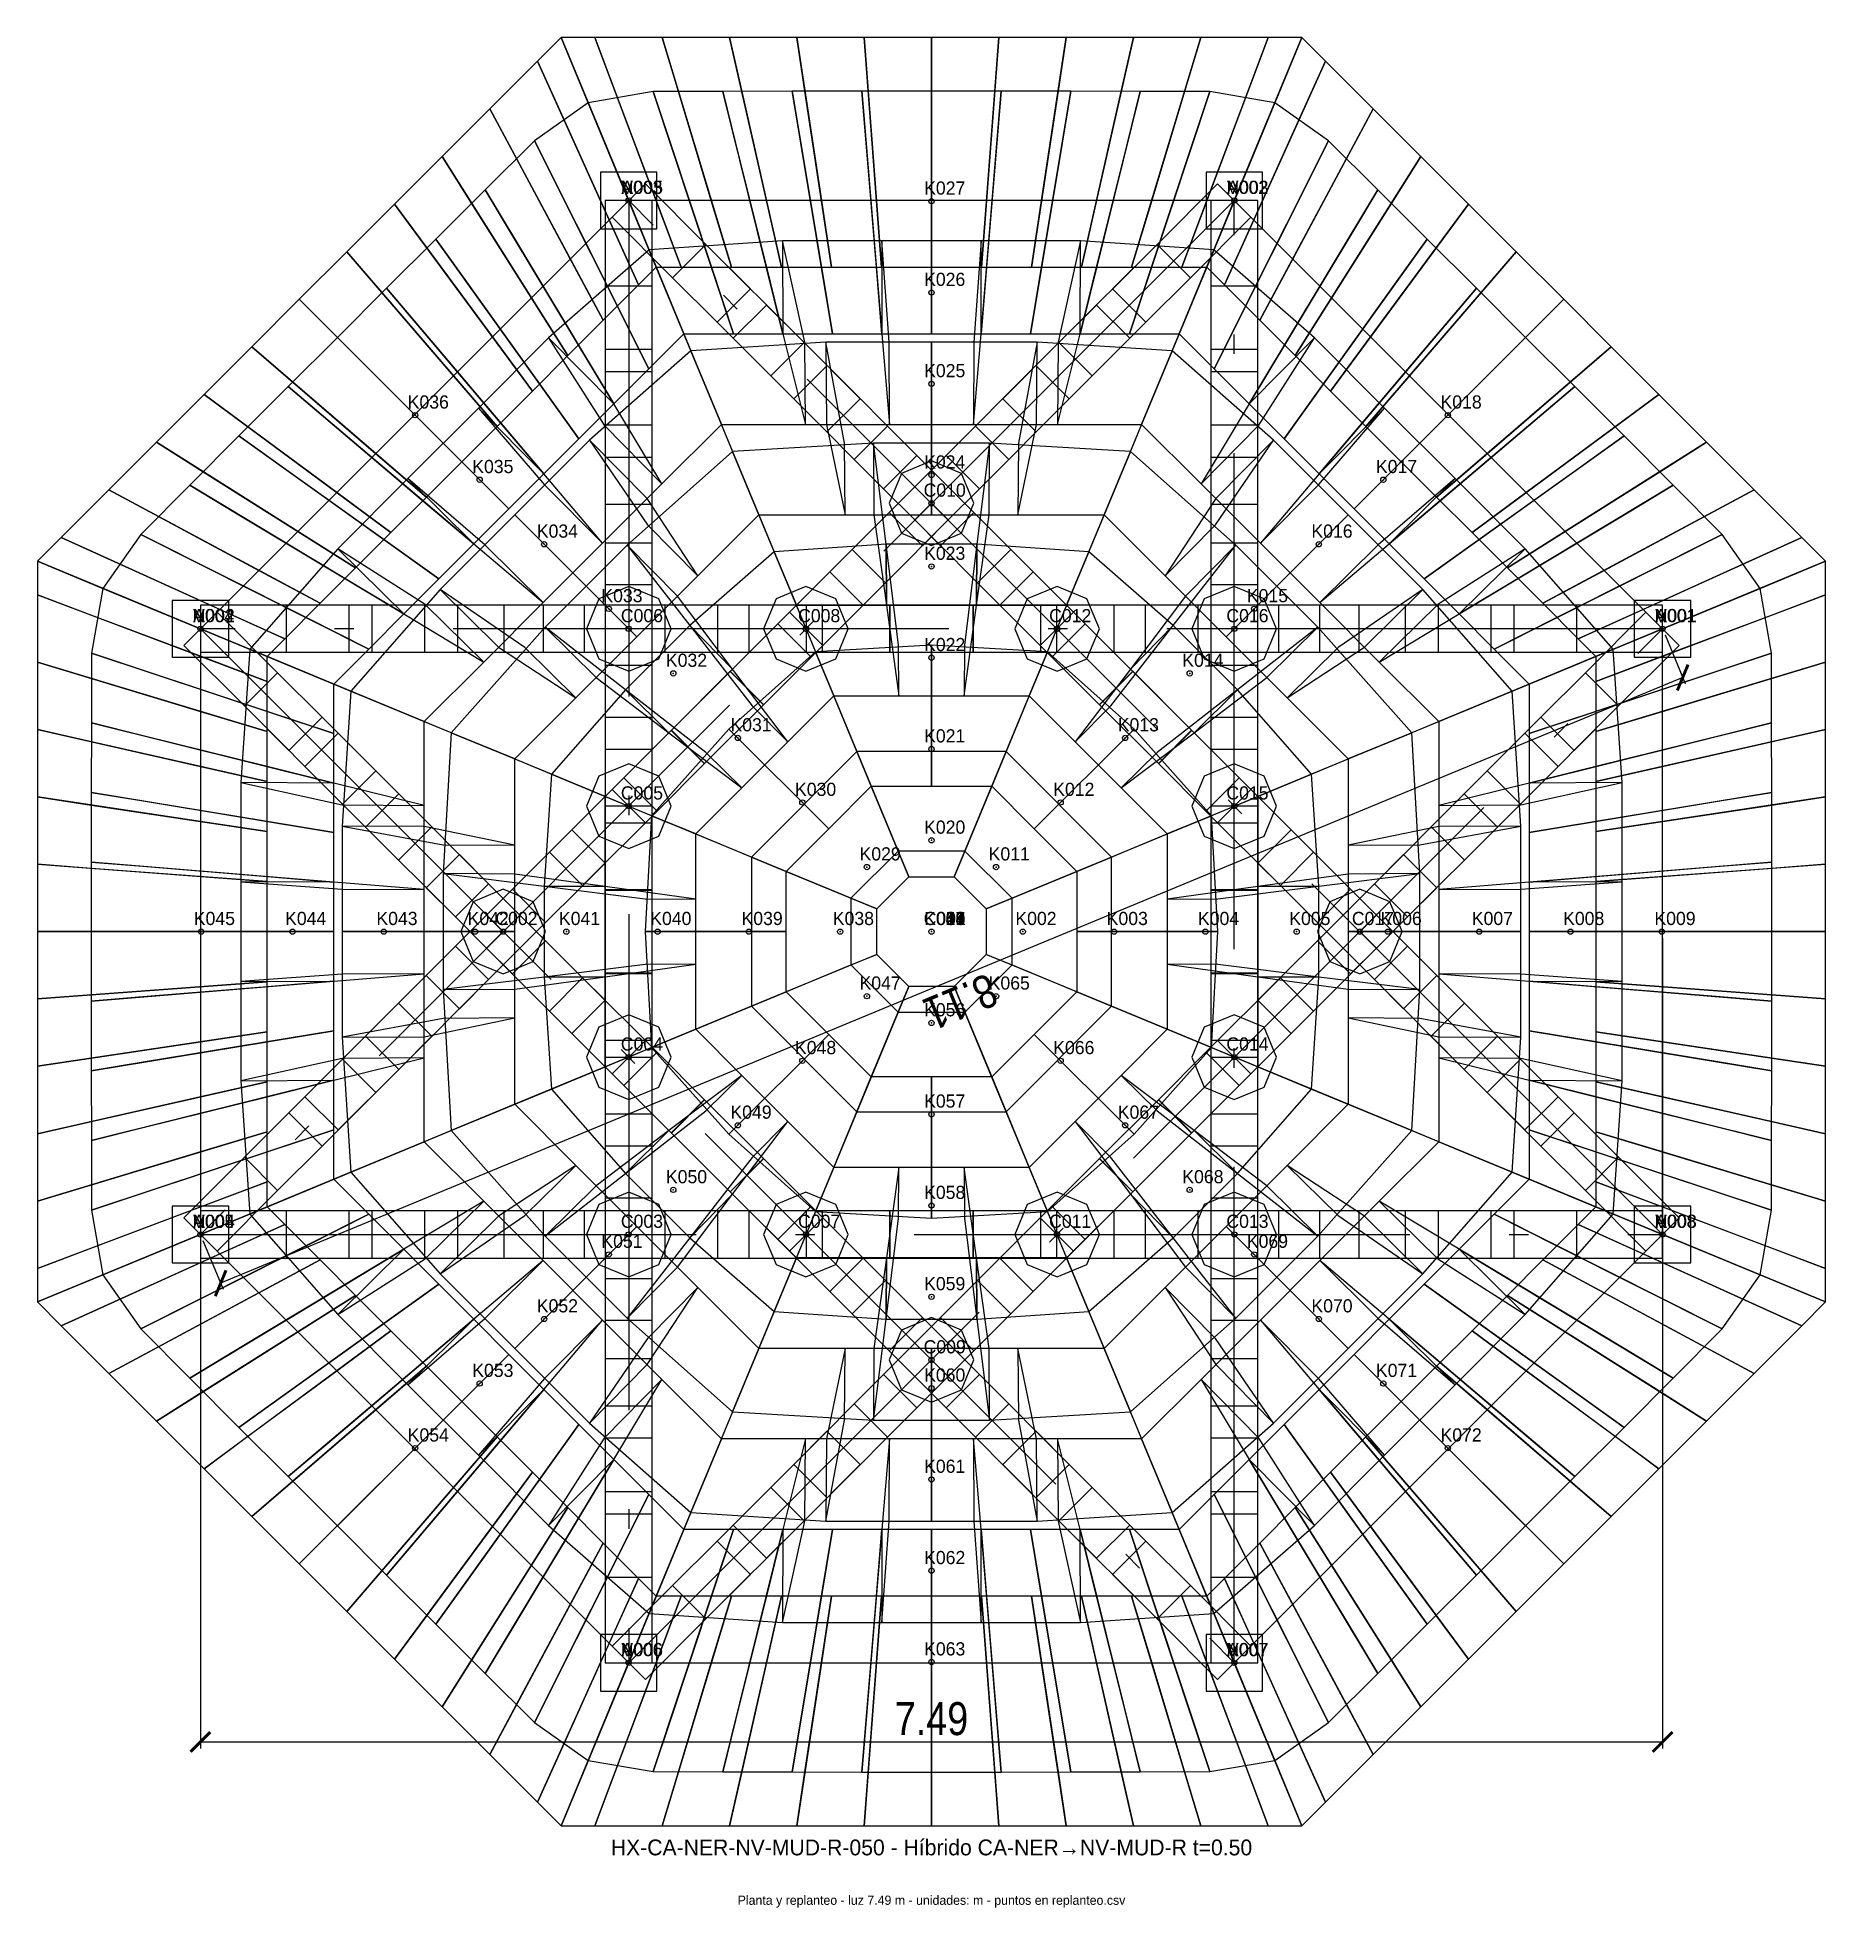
# Model space of a CAD drawing. Header units: metres. Extents: x -4.58 to 4.58, y -5 to 4.58.
import ezdxf
from ezdxf.enums import TextEntityAlignment as Align

# ---------------------------------------------------------------- set-up
doc = ezdxf.new("R2010")
doc.units = ezdxf.units.M
doc.linetypes.add('DASHDOT', pattern=[3.556, 2.54, -0.508, 0, -0.508])
for name, color, linetype in [('ESTM_CONTORNO', 7, 'Continuous'), ('ESTM_COTAS', 3, 'Continuous'), ('ESTM_EJES_NERVIOS', 7, 'Continuous'), ('ESTM_PIEZAS_PLANTA', 8, 'Continuous'), ('ESTM_REPLANTEO', 7, 'Continuous'), ('ESTM_ROTULO', 7, 'Continuous')]:
    doc.layers.add(name, color=color, linetype=linetype)
doc.styles.add('OpenSansCondensed-Light', font='OpenSansCondensed-Light.ttf')
doc.dimstyles.new('EZDXF', dxfattribs={"dimtxt": 0.25, "dimasz": 0.175, "dimexe": 0.375, "dimexo": 0.125, "dimgap": 0.1, "dimtad": 1, "dimlfac": 100, "dimzin": 12, "dimdsep": 46, "dimtxsty": 'OpenSansCondensed-Light', "dimblk": 'ARCHTICK', "dimcen": 2.5, "dimazin": 3, "dimtfac": 0.5, "dimtmove": 2, "dimatfit": 3})

msp = doc.modelspace()

# ---------------------------------------------------------------- texts
at = {"layer": 'ESTM_REPLANTEO'}
for s, p in [('A003', (-1.4836, 3.8126)), ('V003', (-1.4836, 3.8126)), ('N005', (-1.4836, 3.8126)), ('K027', (0.0676, 3.8089)), ('A002', (1.6188, 3.8126)), ('V002', (1.6188, 3.8126)), ('N003', (1.6188, 3.8126)), ('K026', (0.0676, 3.3412)), ('K025', (0.0676, 2.8735)), ('K036', (-2.5779, 2.7131)), ('K018', (2.7131, 2.7131)), ('K035', (-2.2472, 2.3824)), ('K024', (0.0676, 2.4059)), ('K017', (2.3824, 2.3824)), ('C010', (0.0676, 2.2616)), ('K034', (-1.9165, 2.0517)), ('K016', (2.0517, 2.0517)), ('K023', (0.0676, 1.9382)), ('K033', (-1.5858, 1.721)), ('K015', (1.721, 1.721)), ('A004', (-3.6774, 1.6188)), ('V004', (-3.6774, 1.6188)), ('N002', (-3.6774, 1.6188)), ('C006', (-1.4834, 1.6186)), ('C008', (-0.5754, 1.6186)), ('C012', (0.7106, 1.6186)), ('C016', (1.6186, 1.6186)), ('A001', (3.8126, 1.6188)), ('V001', (3.8126, 1.6188)), ('N001', (3.8126, 1.6188)), ('K022', (0.0676, 1.4706)), ('K032', (-1.2551, 1.3903)), ('K014', (1.3903, 1.3903)), ('K031', (-0.9245, 1.0597)), ('K013', (1.0597, 1.0597)), ('K021', (0.0676, 1.0029)), ('C005', (-1.4834, 0.7106)), ('K030', (-0.5938, 0.729)), ('K012', (0.729, 0.729)), ('C015', (1.6186, 0.7106)), ('K020', (0.0676, 0.5353)), ('K029', (-0.2631, 0.3983)), ('K011', (0.3983, 0.3983)), ('K045', (-3.6737, 0.0676)), ('K044', (-3.206, 0.0676)), ('K043', (-2.7383, 0.0676)), ('K042', (-2.2707, 0.0676)), ('C002', (-2.1264, 0.0676)), ('K041', (-1.803, 0.0676)), ('K040', (-1.3354, 0.0676)), ('K039', (-0.8677, 0.0676)), ('K038', (-0.4001, 0.0676)), ('C001', (0.0676, 0.0676)), ('K001', (0.0676, 0.0676)), ('K010', (0.0676, 0.0676)), ('K019', (0.0676, 0.0676)), ('K028', (0.0676, 0.0676)), ('K037', (0.0676, 0.0676)), ('K046', (0.0676, 0.0676)), ('K055', (0.0676, 0.0676)), ('K064', (0.0676, 0.0676)), ('K002', (0.5353, 0.0676)), ('K003', (1.0029, 0.0676)), ('K004', (1.4706, 0.0676)), ('K005', (1.9382, 0.0676)), ('C017', (2.2616, 0.0676)), ('K006', (2.4059, 0.0676)), ('K007', (2.8735, 0.0676)), ('K008', (3.3412, 0.0676)), ('K009', (3.8089, 0.0676)), ('K047', (-0.2631, -0.2631)), ('K065', (0.3983, -0.2631)), ('K056', (0.0676, -0.4001)), ('C004', (-1.4834, -0.5754)), ('K048', (-0.5938, -0.5938)), ('K066', (0.729, -0.5938)), ('C014', (1.6186, -0.5754)), ('K057', (0.0676, -0.8677)), ('K049', (-0.9245, -0.9245)), ('K067', (1.0597, -0.9245)), ('K050', (-1.2551, -1.2551)), ('K068', (1.3903, -1.2551)), ('K058', (0.0676, -1.3354)), ('A005', (-3.6774, -1.4836)), ('V005', (-3.6774, -1.4836)), ('N004', (-3.6774, -1.4836)), ('C003', (-1.4834, -1.4834)), ('C007', (-0.5754, -1.4834)), ('C011', (0.7106, -1.4834)), ('C013', (1.6186, -1.4834)), ('A008', (3.8126, -1.4836)), ('V008', (3.8126, -1.4836)), ('N008', (3.8126, -1.4836)), ('K051', (-1.5858, -1.5858)), ('K069', (1.721, -1.5858)), ('K059', (0.0676, -1.803)), ('K052', (-1.9165, -1.9165)), ('K070', (2.0517, -1.9165)), ('C009', (0.0676, -2.1264)), ('K053', (-2.2472, -2.2472)), ('K060', (0.0676, -2.2707)), ('K071', (2.3824, -2.2472)), ('K054', (-2.5779, -2.5779)), ('K072', (2.7131, -2.5779)), ('K061', (0.0676, -2.7383)), ('K062', (0.0676, -3.206)), ('K063', (0.0676, -3.6737)), ('A006', (-1.4836, -3.6774)), ('V006', (-1.4836, -3.6774)), ('N006', (-1.4836, -3.6774)), ('A007', (1.6188, -3.6774)), ('V007', (1.6188, -3.6774)), ('N007', (1.6188, -3.6774))]:
    msp.add_text(s, height=0.06756, dxfattribs=at).set_placement(p, align=Align.MIDDLE_CENTER)
at = {"layer": 'ESTM_ROTULO'}
for s, height, p in [('HX-CA-NER-NV-MUD-R-050 - Híbrido CA-NER→NV-MUD-R t=0.50', 0.081071, (0, -4.6908)), ('Planta y replanteo - luz 7.49 m - unidades: m - puntos en replanteo.csv', 0.047292, (0, -4.9611))]:
    msp.add_text(s, height=height, dxfattribs=at).set_placement(p, align=Align.MIDDLE_CENTER)

# ---------------------------------------------------------------- blocks, each defined once
blk = doc.blocks.new('_ARCHTICK')
at = {"color": 0, "linetype": 'BYBLOCK', "const_width": 0.15}
blk.add_lwpolyline([(-0.5, -0.5), (0.5, 0.5)], dxfattribs=at)

# ---------------------------------------------------------------- dimensions: what is measured, and where the dimension line sits
at = {"layer": 'ESTM_COTAS'}
msp.add_linear_dim(base=(3.8484, 1.3016), p1=(3.745, 1.5512), p2=(-3.745, -1.5512), angle=202.5, dimstyle='EZDXF', override={"dimtxt": 0.168898, "dimasz": 0.101339, "dimexe": 0.03378, "dimexo": 0.03378, "dimgap": 0.03378, "dimtad": 1, "dimdec": 2, "dimlfac": 1}, dxfattribs=at).render()
msp.add_linear_dim(base=(-3.745, -4.1504), p1=(-3.745, 0), p2=(3.745, 0), dimstyle='EZDXF', override={"dimtxt": 0.168898, "dimasz": 0.101339, "dimexe": 0.03378, "dimexo": 0.03378, "dimgap": 0.03378, "dimtad": 1, "dimdec": 2, "dimlfac": 1}, dxfattribs=at).render()

# ---------------------------------------------------------------- linework, layer by layer
at = {"layer": 'ESTM_CONTORNO'}
msp.add_lwpolyline([(3.745, 1.5512), (1.5512, 3.745), (-1.5512, 3.745), (-3.745, 1.5512), (-3.745, -1.5512), (-1.5512, -3.745), (1.5512, -3.745), (3.745, -1.5512)], close=True, dxfattribs=at)
at = {"layer": 'ESTM_EJES_NERVIOS', "linetype": 'DASHDOT'}
for p, q in [((1.5512, 3.745), (-3.745, -1.5512)), ((-1.5512, 3.745), (-1.5512, -3.745)), ((3.745, -1.5512), (-1.5512, 3.745)), ((1.5512, -3.745), (1.5512, 3.745)), ((3.745, 1.5512), (-3.745, 1.5512)), ((-3.745, 1.5512), (1.5512, -3.745)), ((-1.5512, -3.745), (3.745, 1.5512)), ((-3.745, -1.5512), (3.745, -1.5512))]:
    msp.add_line(p, q, dxfattribs=at)
at = {"layer": 'ESTM_PIEZAS_PLANTA'}
for points in [[(-2.0192, 4.4583), (-1.8963, 4.187), (-1.6509, 3.6453), (-1.5004, 3.3129), (-1.4098, 3.4035), (-1.7584, 4.2453), (-1.897, 4.5799)], [(-1.897, 4.5799), (-1.5512, 3.745), (-1.4098, 3.4035), (-1.2816, 3.4035), (-1.7247, 4.5803)], [(-1.7247, 4.5803), (-1.6198, 4.3015), (-1.4102, 3.745), (-1.2816, 3.4035), (-1.0253, 3.4035), (-1.1282, 3.745), (-1.2963, 4.3031), (-1.3798, 4.5804)], [(-1.3798, 4.5804), (-1.0253, 3.4035), (-0.769, 3.4035), (-0.8461, 3.745), (-1.0349, 4.5804)], [(-1.0349, 4.5804), (-0.9724, 4.3038), (-0.769, 3.4035), (-0.5127, 3.4035), (-0.6483, 4.3043), (-0.6899, 4.5804)], [(-0.6899, 4.5804), (-0.5641, 3.745), (-0.5127, 3.4035), (-0.2563, 3.4035), (-0.345, 4.5804)], [(-0.345, 4.5804), (-0.3242, 4.3045), (-0.2563, 3.4035), (0, 3.4035), (0, 4.5804)], [(0, 3.4035), (0.2563, 3.4035), (0.3242, 4.3045), (0.345, 4.5804), (0, 4.5804)], [(0.2563, 3.4035), (0.5127, 3.4035), (0.5641, 3.745), (0.6899, 4.5804), (0.345, 4.5804)], [(0.5127, 3.4035), (0.769, 3.4035), (0.9724, 4.3038), (1.0349, 4.5804), (0.6899, 4.5804), (0.6483, 4.3043)], [(0.769, 3.4035), (1.0253, 3.4035), (1.3798, 4.5804), (1.0349, 4.5804), (0.8461, 3.745)], [(1.0253, 3.4035), (1.2816, 3.4035), (1.4102, 3.745), (1.6198, 4.3015), (1.7247, 4.5803), (1.3798, 4.5804), (1.2963, 4.3031), (1.1282, 3.745)], [(1.2816, 3.4035), (1.4098, 3.4035), (1.5512, 3.745), (1.897, 4.5799), (1.7247, 4.5803)], [(1.4098, 3.4035), (1.5004, 3.3129), (1.6509, 3.6453), (1.8963, 4.187), (2.0192, 4.4583), (1.897, 4.5799), (1.7584, 4.2453)], [(-2.2631, 4.2145), (-1.6817, 3.1317), (-1.5004, 3.3129), (-2.0192, 4.4583)], [(1.5004, 3.3129), (1.6817, 3.1317), (2.2631, 4.2145), (2.0192, 4.4583)], [(-2.0342, 4.0506), (-1.6092, 3.2042), (-1.4477, 2.8827), (-1.2684, 3.0621), (-1.4098, 3.4035), (-1.6504, 3.9844), (-1.7584, 4.2453)], [(-1.7584, 4.2453), (-1.2684, 3.0621), (-1.0147, 3.0621), (-1.4258, 4.3026)], [(-1.4258, 4.3026), (-1.3377, 4.037), (-1.1278, 3.4035), (-1.0147, 3.0621), (-0.761, 3.0621), (-1.0696, 4.3036)], [(-1.0696, 4.3036), (-1.0036, 4.0383), (-0.8459, 3.4035), (-0.761, 3.0621), (-0.5073, 3.0621), (-0.6692, 4.039), (-0.7131, 4.3042)], [(-0.7131, 4.3042), (-0.5639, 3.4035), (-0.5073, 3.0621), (-0.2537, 3.0621), (-0.282, 3.4035), (-0.3346, 4.0395), (-0.3566, 4.3045)], [(-0.3566, 4.3045), (-0.2537, 3.0621), (0, 3.0621), (0, 4.3046)], [(0, 3.0621), (0.2537, 3.0621), (0.3566, 4.3045), (0, 4.3046)], [(0.2537, 3.0621), (0.5073, 3.0621), (0.5639, 3.4035), (0.7131, 4.3042), (0.3566, 4.3045), (0.3346, 4.0395), (0.282, 3.4035)], [(0.5073, 3.0621), (0.761, 3.0621), (0.8459, 3.4035), (1.0036, 4.0383), (1.0696, 4.3036), (0.7131, 4.3042), (0.6692, 4.039)], [(0.761, 3.0621), (1.0147, 3.0621), (1.1278, 3.4035), (1.3377, 4.037), (1.4258, 4.3026), (1.0696, 4.3036)], [(1.0147, 3.0621), (1.2684, 3.0621), (1.7584, 4.2453), (1.4258, 4.3026)], [(1.2684, 3.0621), (1.4477, 2.8827), (1.6092, 3.2042), (2.0342, 4.0506), (1.7584, 4.2453), (1.6504, 3.9844), (1.4098, 3.4035)], [(-2.5071, 3.9706), (-1.8629, 2.9504), (-1.6817, 3.1317), (-1.8504, 3.4459), (-2.1261, 3.9593), (-2.2631, 4.2145)], [(1.6817, 3.1317), (1.8629, 2.9504), (2.5071, 3.9706), (2.2631, 4.2145), (2.1261, 3.9593), (1.8504, 3.4459)], [(-2.2868, 3.7994), (-1.8085, 3.0048), (-1.6271, 2.7033), (-1.4477, 2.8827), (-2.0342, 4.0506)], [(1.4477, 2.8827), (1.6271, 2.7033), (1.8085, 3.0048), (2.2868, 3.7994), (2.0342, 4.0506)], [(-2.751, 3.7267), (-2.5851, 3.502), (-2.2492, 3.047), (-2.0442, 2.7692), (-1.8629, 2.9504), (-2.3557, 3.7308), (-2.5071, 3.9706)], [(1.8629, 2.9504), (2.0442, 2.7692), (2.2492, 3.047), (2.5851, 3.502), (2.751, 3.7267), (2.5071, 3.9706), (2.3557, 3.7308)], [(-1.6958, 3.6004), (-1.4067, 3.6004), (-1.4067, 3.8896), (-1.6958, 3.8896)], [(1.4067, 3.6004), (1.6958, 3.6004), (1.6958, 3.8896), (1.4067, 3.8896)], [(-2.5393, 3.5478), (-2.3828, 3.3292), (-1.8065, 2.524), (-1.6271, 2.7033), (-2.1458, 3.5652), (-2.2868, 3.7994)], [(-1.6717, 2.9838), (-1.4308, 2.9838), (-1.4308, 3.745), (-1.6717, 3.745)], [(-1.6364, 3.6598), (-1.3262, 3.3496), (-1.0982, 3.1216), (-0.9278, 3.292), (-1.1558, 3.5199), (-1.466, 3.8302)], [(0.9278, 3.292), (1.0982, 3.1216), (1.3262, 3.3496), (1.6364, 3.6598), (1.466, 3.8302), (1.1558, 3.5199)], [(1.4308, 2.9838), (1.6717, 2.9838), (1.6717, 3.745), (1.4308, 3.745)], [(1.6271, 2.7033), (1.8065, 2.524), (2.3828, 3.3292), (2.5393, 3.5478), (2.2868, 3.7994), (2.1458, 3.5652)], [(-2.9949, 3.4827), (-2.2254, 2.5879), (-2.0442, 2.7692), (-2.751, 3.7267)], [(2.0442, 2.7692), (2.2254, 2.5879), (2.9949, 3.4827), (2.751, 3.7267)], [(-2.7916, 3.2959), (-2.6197, 3.093), (-1.9858, 2.3446), (-1.8065, 2.524), (-2.0079, 2.8054), (-2.5393, 3.5478)], [(1.8065, 2.524), (1.9858, 2.3446), (2.6197, 3.093), (2.7916, 3.2959), (2.5393, 3.5478), (2.0079, 2.8054)], [(-3.2388, 3.2388), (-2.4067, 2.4067), (-2.2254, 2.5879), (-2.4487, 2.8475), (-2.9949, 3.4827)], [(-1.9615, 3.0418), (-1.6764, 2.5942), (-1.3808, 2.2941), (-1.0764, 2.5985), (-1.2684, 3.0621), (-1.4467, 3.4926)], [(-1.4467, 3.4926), (-1.2324, 2.9752), (-1.0764, 2.5985), (-0.6458, 2.5985), (-0.649, 3.0198), (-0.7639, 3.5379)], [(-1.3262, 3.3496), (-1.0982, 3.1216), (-0.8234, 2.8468), (-0.653, 3.0172), (-1.1558, 3.5199)], [(-0.7639, 3.5379), (-0.761, 3.0621), (-0.6458, 2.5985), (-0.2153, 2.5985), (-0.217, 3.0198), (-0.2551, 3.5379)], [(-0.2551, 3.5379), (-0.2537, 3.0621), (-0.2153, 2.5985), (0.2153, 2.5985), (0.2537, 3.0621), (0.2551, 3.5379)], [(0.2153, 2.5985), (0.6458, 2.5985), (0.761, 3.0621), (0.7639, 3.5379), (0.2551, 3.5379), (0.217, 3.0198)], [(0.6458, 2.5985), (1.0764, 2.5985), (1.2324, 2.9752), (1.4467, 3.4926), (0.7639, 3.5379), (0.649, 3.0198)], [(0.653, 3.0172), (0.8234, 2.8468), (1.0982, 3.1216), (1.3262, 3.3496), (1.1558, 3.5199)], [(1.0764, 2.5985), (1.3808, 2.2941), (1.6764, 2.5942), (1.9615, 3.0418), (1.4467, 3.4926), (1.2684, 3.0621)], [(2.2254, 2.5879), (2.4067, 2.4067), (3.2388, 3.2388), (2.9949, 3.4827), (2.4487, 2.8475)], [(-3.0438, 3.0438), (-2.1652, 2.1652), (-1.9858, 2.3446), (-2.2073, 2.606), (-2.7916, 3.2959)], [(-1.6717, 2.5952), (-1.4308, 2.5952), (-1.4308, 3.3062), (-1.6717, 3.3062)], [(1.4308, 2.5952), (1.6717, 2.5952), (1.6717, 3.3062), (1.4308, 3.3062)], [(1.9858, 2.3446), (2.1652, 2.1652), (3.0438, 3.0438), (2.7916, 3.2959), (2.2073, 2.606)], [(-3.4827, 2.9949), (-2.8475, 2.4487), (-2.5879, 2.2254), (-2.4067, 2.4067), (-3.2388, 3.2388)], [(-1.0159, 3.0393), (-0.7057, 2.7291), (-0.536, 2.5594), (-0.3656, 2.7298), (-0.653, 3.0172), (-0.8456, 3.2097)], [(0.3656, 2.7298), (0.536, 2.5594), (0.7057, 2.7291), (1.0159, 3.0393), (0.8456, 3.2097), (0.653, 3.0172)], [(2.4067, 2.4067), (2.5879, 2.2254), (2.8475, 2.4487), (3.4827, 2.9949), (3.2388, 3.2388)], [(-3.7267, 2.751), (-2.7692, 2.0442), (-2.5879, 2.2254), (-3.4827, 2.9949)], [(-3.2959, 2.7916), (-2.606, 2.2073), (-2.3446, 1.9858), (-2.1652, 2.1652), (-3.0438, 3.0438)], [(-2.3213, 2.6821), (-1.9819, 2.2887), (-1.6852, 1.9897), (-1.3808, 2.2941), (-1.6271, 2.7033), (-1.9615, 3.0418)], [(-1.7528, 2.5178), (-1.4546, 2.0838), (-1.197, 1.8223), (-0.8843, 2.135), (-1.0764, 2.5985), (-1.2324, 2.9752)], [(-1.2324, 2.9752), (-1.0189, 2.4599), (-0.8843, 2.135), (-0.4422, 2.135), (-0.4449, 2.502), (-0.5409, 3.0198)], [(-0.5409, 3.0198), (-0.5382, 2.5985), (-0.4422, 2.135), (0, 2.135), (0, 3.0198)], [(0, 2.135), (0.4422, 2.135), (0.5382, 2.5985), (0.5409, 3.0198), (0, 3.0198)], [(0.4422, 2.135), (0.8843, 2.135), (1.0189, 2.4599), (1.2324, 2.9752), (0.5409, 3.0198), (0.4449, 2.502)], [(0.8843, 2.135), (1.197, 1.8223), (1.4546, 2.0838), (1.7528, 2.5178), (1.2324, 2.9752), (1.0764, 2.5985)], [(1.3808, 2.2941), (1.6852, 1.9897), (1.9819, 2.2887), (2.3213, 2.6821), (1.9615, 3.0418), (1.6271, 2.7033)], [(2.1652, 2.1652), (2.3446, 1.9858), (2.606, 2.2073), (3.2959, 2.7916), (3.0438, 3.0438)], [(2.5879, 2.2254), (2.7692, 2.0442), (3.7267, 2.751), (3.4827, 2.9949)], [(-0.7057, 2.7291), (-0.2455, 2.2689), (-0.0751, 2.4393), (-0.5353, 2.8994)], [(0.0751, 2.4393), (0.2455, 2.2689), (0.7057, 2.7291), (0.5353, 2.8994)], [(-3.5478, 2.5393), (-2.8054, 2.0079), (-2.524, 1.8065), (-2.3446, 1.9858), (-3.093, 2.6197), (-3.2959, 2.7916)], [(-1.6717, 2.1888), (-1.4308, 2.1888), (-1.4308, 2.8675), (-1.6717, 2.8675)], [(1.4308, 2.1888), (1.6717, 2.1888), (1.6717, 2.8675), (1.4308, 2.8675)], [(2.3446, 1.9858), (2.524, 1.8065), (2.8054, 2.0079), (3.5478, 2.5393), (3.2959, 2.7916), (3.093, 2.6197)], [(-3.9706, 2.5071), (-3.7308, 2.3557), (-2.9504, 1.8629), (-2.7692, 2.0442), (-3.047, 2.2492), (-3.502, 2.5851), (-3.7267, 2.751)], [(2.7692, 2.0442), (2.9504, 1.8629), (3.7308, 2.3557), (3.9706, 2.5071), (3.7267, 2.751), (3.502, 2.5851), (3.047, 2.2492)], [(-2.6821, 2.3213), (-2.3446, 1.9858), (-1.9897, 1.6852), (-1.6852, 1.9897), (-1.9858, 2.3446), (-2.3213, 2.6821)], [(-0.3954, 2.4188), (-0.2455, 2.2689), (-0.0852, 2.1086), (0.0465, 1.9769), (0.2169, 2.1473), (0.0852, 2.279), (-0.0751, 2.4393), (-0.2251, 2.5892)], [(-0.2169, 2.1473), (-0.0465, 1.9769), (0.0852, 2.1086), (0.2455, 2.2689), (0.3954, 2.4188), (0.2251, 2.5892), (0.0751, 2.4393), (-0.0852, 2.279)], [(1.6852, 1.9897), (1.9897, 1.6852), (2.3446, 1.9858), (2.6821, 2.3213), (2.3213, 2.6821), (1.9858, 2.3446)], [(-4.2145, 2.2631), (-3.9593, 2.1261), (-3.4459, 1.8504), (-3.1317, 1.6817), (-2.9504, 1.8629), (-3.9706, 2.5071)], [(-3.7994, 2.2868), (-3.5652, 2.1458), (-2.7033, 1.6271), (-2.524, 1.8065), (-3.3292, 2.3828), (-3.5478, 2.5393)], [(-2.1353, 2.1353), (-1.5097, 1.5097), (-1.197, 1.8223), (-1.4569, 2.218), (-1.7528, 2.5178)], [(-1.0189, 2.4599), (-0.8062, 1.9462), (-0.6923, 1.6715), (-0.2308, 1.6715), (-0.233, 1.9846), (-0.297, 2.502)], [(-0.297, 2.502), (-0.2948, 2.135), (-0.2308, 1.6715), (0.2308, 1.6715), (0.2948, 2.135), (0.297, 2.502)], [(0.2308, 1.6715), (0.6923, 1.6715), (0.8062, 1.9462), (1.0189, 2.4599), (0.297, 2.502), (0.233, 1.9846)], [(1.197, 1.8223), (1.5097, 1.5097), (2.1353, 2.1353), (1.7528, 2.5178), (1.4569, 2.218)], [(2.524, 1.8065), (2.7033, 1.6271), (3.5652, 2.1458), (3.7994, 2.2868), (3.5478, 2.5393), (3.3292, 2.3828)], [(2.9504, 1.8629), (3.1317, 1.6817), (3.4459, 1.8504), (3.9593, 2.1261), (4.2145, 2.2631), (3.9706, 2.5071)], [(-1.6717, 1.7779), (-1.4308, 1.7779), (-1.4308, 2.4287), (-1.6717, 2.4287)], [(-1.5592, 1.9792), (-1.2386, 1.568), (-1.0187, 1.3451), (-0.6923, 1.6715), (-0.8843, 2.135), (-1.0189, 2.4599)], [(-0.2169, 2.194), (-0.1533, 2.0407), (0, 1.9771), (0.1533, 2.0407), (0.2169, 2.194), (0.1533, 2.3473), (0, 2.4109), (-0.1533, 2.3473)], [(0.6923, 1.6715), (1.0187, 1.3451), (1.2386, 1.568), (1.5592, 1.9792), (1.0189, 2.4599), (0.8843, 2.135)], [(1.4308, 1.7779), (1.6717, 1.7779), (1.6717, 2.4287), (1.4308, 2.4287)], [(-3.0418, 1.9615), (-2.7033, 1.6271), (-2.2941, 1.3808), (-1.9897, 1.6852), (-2.2887, 1.9819), (-2.6821, 2.3213)], [(1.9897, 1.6852), (2.2941, 1.3808), (2.7033, 1.6271), (3.0418, 1.9615), (2.6821, 2.3213), (2.2887, 1.9819)], [(-4.4583, 2.0192), (-3.3129, 1.5004), (-3.1317, 1.6817), (-4.2145, 2.2631)], [(-4.0506, 2.0342), (-2.8827, 1.4477), (-2.7033, 1.6271), (-3.0048, 1.8085), (-3.7994, 2.2868)], [(-0.5213, 1.8428), (-0.3509, 1.6725), (-0.2361, 1.7873), (0.0852, 2.1086), (-0.0852, 2.279)], [(-0.0852, 2.1086), (0.3509, 1.6725), (0.5213, 1.8428), (0.0852, 2.279)], [(2.7033, 1.6271), (2.8827, 1.4477), (4.0506, 2.0342), (3.7994, 2.2868), (3.0048, 1.8085)], [(3.1317, 1.6817), (3.3129, 1.5004), (4.4583, 2.0192), (4.2145, 2.2631)], [(-2.5178, 1.7528), (-2.218, 1.4569), (-1.8223, 1.197), (-1.5097, 1.5097), (-2.1353, 2.1353)], [(1.5097, 1.5097), (1.8223, 1.197), (2.218, 1.4569), (2.5178, 1.7528), (2.1353, 2.1353)], [(-4.5799, 1.897), (-4.2453, 1.7584), (-3.4035, 1.4098), (-3.3129, 1.5004), (-3.6453, 1.6509), (-4.187, 1.8963), (-4.4583, 2.0192)], [(-4.2453, 1.7584), (-3.9844, 1.6504), (-3.4035, 1.4098), (-3.0621, 1.2684), (-2.8827, 1.4477), (-3.2042, 1.6092), (-4.0506, 2.0342)], [(2.8827, 1.4477), (3.0621, 1.2684), (3.4035, 1.4098), (3.9844, 1.6504), (4.2453, 1.7584), (4.0506, 2.0342), (3.2042, 1.6092)], [(3.3129, 1.5004), (3.4035, 1.4098), (4.2453, 1.7584), (4.5799, 1.897), (4.4583, 2.0192), (4.187, 1.8963), (3.6453, 1.6509)], [(-3.4926, 1.4467), (-3.0621, 1.2684), (-2.5985, 1.0764), (-2.2941, 1.3808), (-2.5942, 1.6764), (-3.0418, 1.9615)], [(-1.9792, 1.5592), (-1.7181, 1.3012), (-1.3451, 1.0187), (-1.0187, 1.3451), (-1.3012, 1.7181), (-1.5592, 1.9792)], [(-1.6717, 1.365), (-1.4308, 1.365), (-1.4308, 1.99), (-1.6717, 1.99)], [(-1.2386, 1.568), (-0.9181, 1.1569), (-0.7362, 0.9721), (-0.5003, 1.2079), (-0.6923, 1.6715), (-0.8062, 1.9462)], [(-0.8062, 1.9462), (-0.594, 1.4339), (-0.5003, 1.2079), (-0.1668, 1.2079), (-0.1689, 1.4673), (-0.233, 1.9846)], [(-0.7876, 1.5765), (-0.6172, 1.4062), (-0.2361, 1.7873), (-0.4065, 1.9577), (-0.5213, 1.8428), (-0.7277, 1.6364)], [(-0.233, 1.9846), (-0.2308, 1.6715), (-0.1668, 1.2079), (0.1668, 1.2079), (0.2308, 1.6715), (0.233, 1.9846)], [(0.1668, 1.2079), (0.5003, 1.2079), (0.594, 1.4339), (0.8062, 1.9462), (0.233, 1.9846), (0.1689, 1.4673)], [(0.2361, 1.7873), (0.6172, 1.4062), (0.7876, 1.5765), (0.7277, 1.6364), (0.5213, 1.8428), (0.4065, 1.9577)], [(0.5003, 1.2079), (0.7362, 0.9721), (0.9181, 1.1569), (1.2386, 1.568), (0.8062, 1.9462), (0.6923, 1.6715)], [(1.0187, 1.3451), (1.3451, 1.0187), (1.7181, 1.3012), (1.9792, 1.5592), (1.5592, 1.9792), (1.3012, 1.7181)], [(1.4308, 1.365), (1.6717, 1.365), (1.6717, 1.99), (1.4308, 1.99)], [(2.2941, 1.3808), (2.5985, 1.0764), (3.0621, 1.2684), (3.4926, 1.4467), (3.0418, 1.9615), (2.5942, 1.6764)], [(-4.5803, 1.7247), (-3.4035, 1.2816), (-3.4035, 1.4098), (-3.745, 1.5512), (-4.5799, 1.897)], [(3.4035, 1.2816), (4.5803, 1.7247), (4.5799, 1.897), (3.745, 1.5512), (3.4035, 1.4098)], [(-4.5804, 1.3798), (-4.3031, 1.2963), (-3.745, 1.1282), (-3.4035, 1.0253), (-3.4035, 1.2816), (-3.745, 1.4102), (-4.3015, 1.6198), (-4.5803, 1.7247)], [(-4.3026, 1.4258), (-3.0621, 1.0147), (-3.0621, 1.2684), (-4.2453, 1.7584)], [(-2.9752, 1.2324), (-2.5985, 1.0764), (-2.135, 0.8843), (-1.8223, 1.197), (-2.0838, 1.4546), (-2.5178, 1.7528)], [(-1.7679, 1.551), (-1.7043, 1.3977), (-1.551, 1.3341), (-1.3977, 1.3977), (-1.3341, 1.551), (-1.3977, 1.7043), (-1.551, 1.7679), (-1.7043, 1.7043)], [(-0.8599, 1.551), (-0.7963, 1.3977), (-0.643, 1.3341), (-0.4897, 1.3977), (-0.4261, 1.551), (-0.4897, 1.7043), (-0.643, 1.7679), (-0.7963, 1.7043)], [(0.4261, 1.551), (0.4897, 1.3977), (0.643, 1.3341), (0.7963, 1.3977), (0.8599, 1.551), (0.7963, 1.7043), (0.643, 1.7679), (0.4897, 1.7043)], [(1.3341, 1.551), (1.3977, 1.3977), (1.551, 1.3341), (1.7043, 1.3977), (1.7679, 1.551), (1.7043, 1.7043), (1.551, 1.7679), (1.3977, 1.7043)], [(1.8223, 1.197), (2.135, 0.8843), (2.5985, 1.0764), (2.9752, 1.2324), (2.5178, 1.7528), (2.0838, 1.4546)], [(3.0621, 1.0147), (4.3026, 1.4258), (4.2453, 1.7584), (3.0621, 1.2684)], [(3.4035, 1.0253), (3.745, 1.1282), (4.3031, 1.2963), (4.5804, 1.3798), (4.5803, 1.7247), (4.3015, 1.6198), (3.745, 1.4102), (3.4035, 1.2816)], [(-3.8896, 1.4067), (-3.6004, 1.4067), (-3.6004, 1.6958), (-3.8896, 1.6958)], [(-3.8302, 1.466), (-3.5199, 1.1558), (-3.292, 0.9278), (-3.1216, 1.0982), (-3.3496, 1.3262), (-3.6598, 1.6364)], [(-3.745, 1.4308), (-2.9838, 1.4308), (-2.9838, 1.6717), (-3.745, 1.6717)], [(-3.3062, 1.4308), (-2.5952, 1.4308), (-2.5952, 1.6717), (-3.3062, 1.6717)], [(-2.8675, 1.4308), (-2.1888, 1.4308), (-2.1888, 1.6717), (-2.8675, 1.6717)], [(-2.4287, 1.4308), (-1.7779, 1.4308), (-1.7779, 1.6717), (-2.4287, 1.6717)], [(-1.99, 1.4308), (-1.365, 1.4308), (-1.365, 1.6717), (-1.99, 1.6717)], [(-1.5512, 1.4308), (-0.9345, 1.4308), (-0.9345, 1.6717), (-1.5512, 1.6717)], [(-1.0969, 1.4308), (-0.5579, 1.4308), (-0.5579, 1.6717), (-1.0969, 1.6717)], [(-1.0314, 1.3327), (-0.861, 1.1624), (-0.6172, 1.4062), (-0.5574, 1.466), (-0.7277, 1.6364)], [(-0.6425, 1.4308), (-0.2131, 1.4308), (-0.2131, 1.6717), (-0.6425, 1.6717)], [(-0.2142, 1.4308), (0.2142, 1.4308), (0.2142, 1.6717), (-0.2142, 1.6717)], [(0.2131, 1.4308), (0.6425, 1.4308), (0.6425, 1.6717), (0.2131, 1.6717)], [(0.5574, 1.466), (0.6172, 1.4062), (0.861, 1.1624), (1.0314, 1.3327), (0.7277, 1.6364)], [(0.5579, 1.4308), (1.0969, 1.4308), (1.0969, 1.6717), (0.5579, 1.6717)], [(0.9345, 1.4308), (1.5512, 1.4308), (1.5512, 1.6717), (0.9345, 1.6717)], [(1.365, 1.4308), (1.99, 1.4308), (1.99, 1.6717), (1.365, 1.6717)], [(1.7779, 1.4308), (2.4287, 1.4308), (2.4287, 1.6717), (1.7779, 1.6717)], [(2.1888, 1.4308), (2.8675, 1.4308), (2.8675, 1.6717), (2.1888, 1.6717)], [(2.5952, 1.4308), (3.3062, 1.4308), (3.3062, 1.6717), (2.5952, 1.6717)], [(2.9838, 1.4308), (3.745, 1.4308), (3.745, 1.6717), (2.9838, 1.6717)], [(3.1216, 1.0982), (3.292, 0.9278), (3.5199, 1.1558), (3.8302, 1.466), (3.6598, 1.6364), (3.3496, 1.3262)], [(3.6004, 1.4067), (3.8896, 1.4067), (3.8896, 1.6958), (3.6004, 1.6958)], [(-2.4599, 1.0189), (-2.135, 0.8843), (-1.6715, 0.6923), (-1.3451, 1.0187), (-1.568, 1.2386), (-1.9792, 1.5592)], [(-1.6717, 0.9345), (-1.4308, 0.9345), (-1.4308, 1.5512), (-1.6717, 1.5512)], [(-1.568, 1.2386), (-1.3451, 1.0187), (-0.9721, 0.7362), (-0.7362, 0.9721), (-1.0187, 1.3451), (-1.2386, 1.568)], [(0.7362, 0.9721), (0.9721, 0.7362), (1.3451, 1.0187), (1.568, 1.2386), (1.2386, 1.568), (1.0187, 1.3451)], [(1.3451, 1.0187), (1.6715, 0.6923), (2.135, 0.8843), (2.4599, 1.0189), (1.9792, 1.5592), (1.568, 1.2386)], [(1.4308, 0.9345), (1.6717, 0.9345), (1.6717, 1.5512), (1.4308, 1.5512)], [(-3.5379, 0.7639), (-3.0198, 0.649), (-2.5985, 0.6458), (-2.5985, 1.0764), (-2.9752, 1.2324), (-3.4926, 1.4467)], [(-0.594, 1.4339), (-0.3822, 0.9228), (-0.3083, 0.7444), (0, 0.7444), (0, 1.4673)], [(0, 0.7444), (0.3083, 0.7444), (0.3822, 0.9228), (0.594, 1.4339), (0, 1.4673)], [(2.5985, 0.6458), (3.0198, 0.649), (3.5379, 0.7639), (3.4926, 1.4467), (2.9752, 1.2324), (2.5985, 1.0764)], [(-4.5804, 1.0349), (-3.745, 0.8461), (-3.4035, 0.769), (-3.4035, 1.0253), (-4.5804, 1.3798)], [(-4.3036, 1.0696), (-3.0621, 0.761), (-3.0621, 1.0147), (-3.4035, 1.1278), (-4.037, 1.3377), (-4.3026, 1.4258)], [(-1.0375, 1.0375), (-0.5264, 0.5264), (-0.3083, 0.7444), (-0.5003, 1.2079), (-0.594, 1.4339)], [(0.3083, 0.7444), (0.5264, 0.5264), (1.0375, 1.0375), (0.594, 1.4339), (0.5003, 1.2079)], [(3.0621, 0.761), (4.3036, 1.0696), (4.3026, 1.4258), (4.037, 1.3377), (3.4035, 1.1278), (3.0621, 1.0147)], [(3.4035, 0.769), (3.745, 0.8461), (4.5804, 1.0349), (4.5804, 1.3798), (3.4035, 1.0253)], [(-3.5199, 1.1558), (-3.0172, 0.653), (-2.8468, 0.8234), (-3.1216, 1.0982), (-3.3496, 1.3262)], [(-1.3335, 1.0306), (-1.1631, 0.8602), (-1.1624, 0.861), (-0.861, 1.1624), (-0.8602, 1.1631), (-1.0306, 1.3335)], [(0.8602, 1.1631), (0.861, 1.1624), (1.1624, 0.861), (1.1631, 0.8602), (1.3335, 1.0306), (1.0306, 1.3335)], [(2.8468, 0.8234), (3.0172, 0.653), (3.5199, 1.1558), (3.3496, 1.3262), (3.1216, 1.0982)], [(-3.0198, 0.5409), (-2.502, 0.4449), (-2.135, 0.4422), (-2.135, 0.8843), (-2.4599, 1.0189), (-2.9752, 1.2324)], [(-1.9462, 0.8062), (-1.6715, 0.6923), (-1.2079, 0.5003), (-0.9721, 0.7362), (-1.1569, 0.9181), (-1.568, 1.2386)], [(0.9721, 0.7362), (1.2079, 0.5003), (1.6715, 0.6923), (1.9462, 0.8062), (1.568, 1.2386), (1.1569, 0.9181)], [(2.135, 0.4422), (2.502, 0.4449), (3.0198, 0.5409), (2.9752, 1.2324), (2.4599, 1.0189), (2.135, 0.8843)], [(-4.3042, 0.7131), (-4.039, 0.6692), (-3.0621, 0.5073), (-3.0621, 0.761), (-3.4035, 0.8459), (-4.0383, 1.0036), (-4.3036, 1.0696)], [(-1.6717, 0.5579), (-1.4308, 0.5579), (-1.4308, 1.0969), (-1.6717, 1.0969)], [(1.4308, 0.5579), (1.6717, 0.5579), (1.6717, 1.0969), (1.4308, 1.0969)], [(3.0621, 0.5073), (4.039, 0.6692), (4.3042, 0.7131), (4.3036, 1.0696), (4.0383, 1.0036), (3.4035, 0.8459), (3.0621, 0.761)], [(-4.5804, 0.6899), (-4.3043, 0.6483), (-3.4035, 0.5127), (-3.4035, 0.769), (-4.3038, 0.9724), (-4.5804, 1.0349)], [(-3.2097, 0.8456), (-3.0172, 0.653), (-2.7298, 0.3656), (-2.5594, 0.536), (-2.7291, 0.7057), (-3.0393, 1.0159)], [(-2.502, 0.297), (-1.9846, 0.233), (-1.6715, 0.2308), (-1.6715, 0.6923), (-1.9462, 0.8062), (-2.4599, 1.0189)], [(-1.6364, 0.7277), (-1.466, 0.5574), (-1.4062, 0.6172), (-1.1624, 0.861), (-1.3327, 1.0314)], [(-1.4339, 0.594), (-1.2079, 0.5003), (-0.7444, 0.3083), (-0.5264, 0.5264), (-1.0375, 1.0375)], [(0.5264, 0.5264), (0.7444, 0.3083), (1.2079, 0.5003), (1.4339, 0.594), (1.0375, 1.0375)], [(1.1624, 0.861), (1.4062, 0.6172), (1.466, 0.5574), (1.6364, 0.7277), (1.3327, 1.0314)], [(1.6715, 0.2308), (1.9846, 0.233), (2.502, 0.297), (2.4599, 1.0189), (1.9462, 0.8062), (1.6715, 0.6923)], [(2.5594, 0.536), (2.7298, 0.3656), (3.0172, 0.653), (3.2097, 0.8456), (3.0393, 1.0159), (2.7291, 0.7057)], [(3.4035, 0.5127), (4.3043, 0.6483), (4.5804, 0.6899), (4.5804, 1.0349), (4.3038, 0.9724), (3.4035, 0.769)], [(-0.9228, 0.3822), (-0.7444, 0.3083), (-0.2809, 0.1163), (-0.1163, 0.2809), (-0.3083, 0.7444), (-0.3822, 0.9228)], [(-0.3822, 0.9228), (-0.1708, 0.4124), (-0.1163, 0.2809), (0.1163, 0.2809), (0.1708, 0.4124), (0.3822, 0.9228)], [(0.1163, 0.2809), (0.2809, 0.1163), (0.7444, 0.3083), (0.9228, 0.3822), (0.3822, 0.9228), (0.3083, 0.7444)], [(-1.9846, 0.233), (-1.4673, 0.1689), (-1.2079, 0.1668), (-1.2079, 0.5003), (-1.4339, 0.594), (-1.9462, 0.8062)], [(-1.9577, 0.4065), (-1.7873, 0.2361), (-1.4062, 0.6172), (-1.5765, 0.7876), (-1.6364, 0.7277), (-1.8428, 0.5213)], [(-1.7679, 0.643), (-1.7043, 0.4897), (-1.551, 0.4261), (-1.3977, 0.4897), (-1.3341, 0.643), (-1.3977, 0.7963), (-1.551, 0.8599), (-1.7043, 0.7963)], [(1.2079, 0.1668), (1.4673, 0.1689), (1.9846, 0.233), (1.9462, 0.8062), (1.4339, 0.594), (1.2079, 0.5003)], [(1.3341, 0.643), (1.3977, 0.4897), (1.551, 0.4261), (1.7043, 0.4897), (1.7679, 0.643), (1.7043, 0.7963), (1.551, 0.8599), (1.3977, 0.7963)], [(1.4062, 0.6172), (1.7873, 0.2361), (1.9577, 0.4065), (1.8428, 0.5213), (1.6364, 0.7277), (1.5765, 0.7876)], [(-4.5804, 0.345), (-3.4035, 0.2563), (-3.4035, 0.5127), (-3.745, 0.5641), (-4.5804, 0.6899)], [(-4.3045, 0.3566), (-4.0395, 0.3346), (-3.4035, 0.282), (-3.0621, 0.2537), (-3.0621, 0.5073), (-3.4035, 0.5639), (-4.3042, 0.7131)], [(-3.5379, 0.2551), (-3.0198, 0.217), (-2.5985, 0.2153), (-2.5985, 0.6458), (-3.0621, 0.761), (-3.5379, 0.7639)], [(-2.8994, 0.5353), (-2.4393, 0.0751), (-2.2689, 0.2455), (-2.7291, 0.7057)], [(2.2689, 0.2455), (2.4393, 0.0751), (2.8994, 0.5353), (2.7291, 0.7057)], [(2.5985, 0.2153), (3.0198, 0.217), (3.5379, 0.2551), (3.5379, 0.7639), (3.0621, 0.761), (2.5985, 0.6458)], [(3.0621, 0.2537), (3.4035, 0.282), (4.0395, 0.3346), (4.3045, 0.3566), (4.3042, 0.7131), (3.4035, 0.5639), (3.0621, 0.5073)], [(3.4035, 0.2563), (4.5804, 0.345), (4.5804, 0.6899), (3.745, 0.5641), (3.4035, 0.5127)], [(-1.6717, 0.2131), (-1.4308, 0.2131), (-1.4308, 0.6425), (-1.6717, 0.6425)], [(-1.4673, 0), (-0.7444, 0), (-0.7444, 0.3083), (-0.9228, 0.3822), (-1.4339, 0.594)], [(0.7444, 0), (1.4673, 0), (1.4339, 0.594), (0.9228, 0.3822), (0.7444, 0.3083)], [(1.4308, 0.2131), (1.6717, 0.2131), (1.6717, 0.6425), (1.4308, 0.6425)], [(-3.0198, 0), (-2.135, 0), (-2.135, 0.4422), (-2.5985, 0.5382), (-3.0198, 0.5409)], [(-2.279, 0.0852), (-2.1086, -0.0852), (-1.6725, 0.3509), (-1.8428, 0.5213)], [(1.6725, 0.3509), (1.7873, 0.2361), (2.1086, -0.0852), (2.279, 0.0852), (1.8428, 0.5213)], [(2.135, 0), (3.0198, 0), (3.0198, 0.5409), (2.5985, 0.5382), (2.135, 0.4422)], [(-2.5892, 0.2251), (-2.4393, 0.0751), (-2.279, -0.0852), (-2.1473, -0.2169), (-1.9769, -0.0465), (-2.1086, 0.0852), (-2.2689, 0.2455), (-2.4188, 0.3954)], [(-0.4124, -0.1708), (-0.1708, -0.4124), (0.1708, -0.4124), (0.4124, -0.1708), (0.4124, 0.1708), (0.1708, 0.4124), (-0.1708, 0.4124), (-0.4124, 0.1708)], [(1.9769, -0.0465), (2.1473, -0.2169), (2.279, -0.0852), (2.4393, 0.0751), (2.5892, 0.2251), (2.4188, 0.3954), (2.2689, 0.2455), (2.1086, 0.0852)], [(-4.5804, 0), (-3.4035, 0), (-3.4035, 0.2563), (-4.3045, 0.3242), (-4.5804, 0.345)], [(-4.3046, 0), (-3.0621, 0), (-3.0621, 0.2537), (-4.3045, 0.3566)], [(-2.502, -0.297), (-2.135, -0.2948), (-1.6715, -0.2308), (-1.6715, 0.2308), (-2.135, 0.2948), (-2.502, 0.297)], [(-0.9228, -0.3822), (-0.4124, -0.1708), (-0.2809, -0.1163), (-0.2809, 0.1163), (-0.4124, 0.1708), (-0.9228, 0.3822)], [(0.2809, -0.1163), (0.4124, -0.1708), (0.9228, -0.3822), (0.9228, 0.3822), (0.4124, 0.1708), (0.2809, 0.1163)], [(1.6715, -0.2308), (2.135, -0.2948), (2.502, -0.297), (2.502, 0.297), (2.135, 0.2948), (1.6715, 0.2308)], [(3.0621, 0), (4.3046, 0), (4.3045, 0.3566), (3.0621, 0.2537)], [(3.4035, 0), (4.5804, 0), (4.5804, 0.345), (4.3045, 0.3242), (3.4035, 0.2563)], [(-3.5379, -0.2551), (-3.0621, -0.2537), (-2.5985, -0.2153), (-2.5985, 0.2153), (-3.0621, 0.2537), (-3.5379, 0.2551)], [(-2.5892, -0.2251), (-2.4188, -0.3954), (-2.2689, -0.2455), (-2.1086, -0.0852), (-1.9769, 0.0465), (-2.1473, 0.2169), (-2.279, 0.0852), (-2.4393, -0.0751)], [(-2.4109, 0), (-2.3473, -0.1533), (-2.194, -0.2169), (-2.0407, -0.1533), (-1.9771, 0), (-2.0407, 0.1533), (-2.194, 0.2169), (-2.3473, 0.1533)], [(-1.9846, -0.233), (-1.6715, -0.2308), (-1.2079, -0.1668), (-1.2079, 0.1668), (-1.6715, 0.2308), (-1.9846, 0.233)], [(-1.6717, -0.2142), (-1.4308, -0.2142), (-1.4308, 0.2142), (-1.6717, 0.2142)], [(1.2079, -0.1668), (1.6715, -0.2308), (1.9846, -0.233), (1.9846, 0.233), (1.6715, 0.2308), (1.2079, 0.1668)], [(1.4308, -0.2142), (1.6717, -0.2142), (1.6717, 0.2142), (1.4308, 0.2142)], [(1.9769, 0.0465), (2.1086, -0.0852), (2.2689, -0.2455), (2.4188, -0.3954), (2.5892, -0.2251), (2.4393, -0.0751), (2.279, 0.0852), (2.1473, 0.2169)], [(1.9771, 0), (2.0407, -0.1533), (2.194, -0.2169), (2.3473, -0.1533), (2.4109, 0), (2.3473, 0.1533), (2.194, 0.2169), (2.0407, 0.1533)], [(2.5985, -0.2153), (3.0621, -0.2537), (3.5379, -0.2551), (3.5379, 0.2551), (3.0621, 0.2537), (2.5985, 0.2153)], [(-4.5804, 0), (-4.5804, -0.345), (-4.3045, -0.3242), (-3.4035, -0.2563), (-3.4035, 0)], [(-4.3046, 0), (-4.3045, -0.3566), (-3.0621, -0.2537), (-3.0621, 0)], [(-3.0198, 0), (-3.0198, -0.5409), (-2.5985, -0.5382), (-2.135, -0.4422), (-2.135, 0)], [(-2.279, -0.0852), (-1.8428, -0.5213), (-1.6725, -0.3509), (-1.7873, -0.2361), (-2.1086, 0.0852)], [(-1.4673, 0), (-1.4339, -0.594), (-0.9228, -0.3822), (-0.7444, -0.3083), (-0.7444, 0)], [(0.7444, -0.3083), (0.9228, -0.3822), (1.4339, -0.594), (1.4673, 0), (0.7444, 0)], [(1.6725, -0.3509), (1.8428, -0.5213), (2.279, -0.0852), (2.1086, 0.0852)], [(2.135, -0.4422), (2.5985, -0.5382), (3.0198, -0.5409), (3.0198, 0), (2.135, 0)], [(3.0621, -0.2537), (4.3045, -0.3566), (4.3046, 0), (3.0621, 0)], [(3.4035, -0.2563), (4.3045, -0.3242), (4.5804, -0.345), (4.5804, 0), (3.4035, 0)], [(-2.8994, -0.5353), (-2.7291, -0.7057), (-2.2689, -0.2455), (-2.4393, -0.0751)], [(2.2689, -0.2455), (2.7291, -0.7057), (2.8994, -0.5353), (2.4393, -0.0751)], [(-1.9846, -0.233), (-1.9462, -0.8062), (-1.4339, -0.594), (-1.2079, -0.5003), (-1.2079, -0.1668), (-1.4673, -0.1689)], [(-0.9228, -0.3822), (-0.3822, -0.9228), (-0.3083, -0.7444), (-0.1163, -0.2809), (-0.2809, -0.1163), (-0.7444, -0.3083)], [(0.1163, -0.2809), (0.3083, -0.7444), (0.3822, -0.9228), (0.9228, -0.3822), (0.7444, -0.3083), (0.2809, -0.1163)], [(1.2079, -0.5003), (1.4339, -0.594), (1.9462, -0.8062), (1.9846, -0.233), (1.4673, -0.1689), (1.2079, -0.1668)], [(-4.5804, -0.345), (-4.5804, -0.6899), (-3.745, -0.5641), (-3.4035, -0.5127), (-3.4035, -0.2563)], [(-4.3045, -0.3566), (-4.3042, -0.7131), (-3.4035, -0.5639), (-3.0621, -0.5073), (-3.0621, -0.2537), (-3.4035, -0.282), (-4.0395, -0.3346)], [(-3.5379, -0.2551), (-3.5379, -0.7639), (-3.0621, -0.761), (-2.5985, -0.6458), (-2.5985, -0.2153), (-3.0198, -0.217)], [(-2.502, -0.297), (-2.4599, -1.0189), (-1.9462, -0.8062), (-1.6715, -0.6923), (-1.6715, -0.2308), (-1.9846, -0.233)], [(-1.9577, -0.4065), (-1.8428, -0.5213), (-1.6364, -0.7277), (-1.5765, -0.7876), (-1.4062, -0.6172), (-1.7873, -0.2361)], [(-1.6717, -0.6425), (-1.4308, -0.6425), (-1.4308, -0.2131), (-1.6717, -0.2131)], [(-0.3822, -0.9228), (0.3822, -0.9228), (0.1708, -0.4124), (0.1163, -0.2809), (-0.1163, -0.2809), (-0.1708, -0.4124)], [(1.4062, -0.6172), (1.5765, -0.7876), (1.6364, -0.7277), (1.8428, -0.5213), (1.9577, -0.4065), (1.7873, -0.2361)], [(1.4308, -0.6425), (1.6717, -0.6425), (1.6717, -0.2131), (1.4308, -0.2131)], [(1.6715, -0.6923), (1.9462, -0.8062), (2.4599, -1.0189), (2.502, -0.297), (1.9846, -0.233), (1.6715, -0.2308)], [(2.5985, -0.6458), (3.0621, -0.761), (3.5379, -0.7639), (3.5379, -0.2551), (3.0198, -0.217), (2.5985, -0.2153)], [(3.0621, -0.5073), (3.4035, -0.5639), (4.3042, -0.7131), (4.3045, -0.3566), (4.0395, -0.3346), (3.4035, -0.282), (3.0621, -0.2537)], [(3.4035, -0.5127), (3.745, -0.5641), (4.5804, -0.6899), (4.5804, -0.345), (3.4035, -0.2563)], [(-3.2097, -0.8456), (-3.0393, -1.0159), (-2.7291, -0.7057), (-2.5594, -0.536), (-2.7298, -0.3656), (-3.0172, -0.653)], [(-1.4339, -0.594), (-1.0375, -1.0375), (-0.5264, -0.5264), (-0.7444, -0.3083), (-1.2079, -0.5003)], [(0.5264, -0.5264), (1.0375, -1.0375), (1.4339, -0.594), (1.2079, -0.5003), (0.7444, -0.3083)], [(2.5594, -0.536), (2.7291, -0.7057), (3.0393, -1.0159), (3.2097, -0.8456), (3.0172, -0.653), (2.7298, -0.3656)], [(-3.0198, -0.5409), (-2.9752, -1.2324), (-2.4599, -1.0189), (-2.135, -0.8843), (-2.135, -0.4422), (-2.502, -0.4449)], [(-1.7679, -0.643), (-1.7043, -0.7963), (-1.551, -0.8599), (-1.3977, -0.7963), (-1.3341, -0.643), (-1.3977, -0.4897), (-1.551, -0.4261), (-1.7043, -0.4897)], [(1.3341, -0.643), (1.3977, -0.7963), (1.551, -0.8599), (1.7043, -0.7963), (1.7679, -0.643), (1.7043, -0.4897), (1.551, -0.4261), (1.3977, -0.4897)], [(2.135, -0.8843), (2.4599, -1.0189), (2.9752, -1.2324), (3.0198, -0.5409), (2.502, -0.4449), (2.135, -0.4422)], [(-4.5804, -0.6899), (-4.5804, -1.0349), (-4.3038, -0.9724), (-3.4035, -0.769), (-3.4035, -0.5127), (-4.3043, -0.6483)], [(-4.3042, -0.7131), (-4.3036, -1.0696), (-4.0383, -1.0036), (-3.4035, -0.8459), (-3.0621, -0.761), (-3.0621, -0.5073), (-4.039, -0.6692)], [(-1.9462, -0.8062), (-1.568, -1.2386), (-1.1569, -0.9181), (-0.9721, -0.7362), (-1.2079, -0.5003), (-1.6715, -0.6923)], [(-1.6717, -1.0969), (-1.4308, -1.0969), (-1.4308, -0.5579), (-1.6717, -0.5579)], [(-1.6364, -0.7277), (-1.3327, -1.0314), (-1.1624, -0.861), (-1.4062, -0.6172), (-1.466, -0.5574)], [(-1.0375, -1.0375), (-0.594, -1.4339), (-0.5003, -1.2079), (-0.3083, -0.7444), (-0.5264, -0.5264)], [(0.3083, -0.7444), (0.5003, -1.2079), (0.594, -1.4339), (1.0375, -1.0375), (0.5264, -0.5264)], [(0.9721, -0.7362), (1.1569, -0.9181), (1.568, -1.2386), (1.9462, -0.8062), (1.6715, -0.6923), (1.2079, -0.5003)], [(1.1624, -0.861), (1.3327, -1.0314), (1.6364, -0.7277), (1.466, -0.5574), (1.4062, -0.6172)], [(1.4308, -1.0969), (1.6717, -1.0969), (1.6717, -0.5579), (1.4308, -0.5579)], [(3.0621, -0.761), (3.4035, -0.8459), (4.0383, -1.0036), (4.3036, -1.0696), (4.3042, -0.7131), (4.039, -0.6692), (3.0621, -0.5073)], [(3.4035, -0.769), (4.3038, -0.9724), (4.5804, -1.0349), (4.5804, -0.6899), (4.3043, -0.6483), (3.4035, -0.5127)], [(-3.5379, -0.7639), (-3.4926, -1.4467), (-2.9752, -1.2324), (-2.5985, -1.0764), (-2.5985, -0.6458), (-3.0198, -0.649)], [(-3.5199, -1.1558), (-3.3496, -1.3262), (-3.1216, -1.0982), (-2.8468, -0.8234), (-3.0172, -0.653)], [(2.5985, -1.0764), (2.9752, -1.2324), (3.4926, -1.4467), (3.5379, -0.7639), (3.0198, -0.649), (2.5985, -0.6458)], [(2.8468, -0.8234), (3.1216, -1.0982), (3.3496, -1.3262), (3.5199, -1.1558), (3.0172, -0.653)], [(-4.3036, -1.0696), (-4.3026, -1.4258), (-4.037, -1.3377), (-3.4035, -1.1278), (-3.0621, -1.0147), (-3.0621, -0.761)], [(-2.4599, -1.0189), (-1.9792, -1.5592), (-1.568, -1.2386), (-1.3451, -1.0187), (-1.6715, -0.6923), (-2.135, -0.8843)], [(-1.568, -1.2386), (-1.2386, -1.568), (-1.0187, -1.3451), (-0.7362, -0.9721), (-0.9721, -0.7362), (-1.3451, -1.0187)], [(-0.594, -1.4339), (0, -1.4673), (0, -0.7444), (-0.3083, -0.7444), (-0.3822, -0.9228)], [(0, -1.4673), (0.594, -1.4339), (0.3822, -0.9228), (0.3083, -0.7444), (0, -0.7444)], [(0.7362, -0.9721), (1.0187, -1.3451), (1.2386, -1.568), (1.568, -1.2386), (1.3451, -1.0187), (0.9721, -0.7362)], [(1.3451, -1.0187), (1.568, -1.2386), (1.9792, -1.5592), (2.4599, -1.0189), (2.135, -0.8843), (1.6715, -0.6923)], [(3.0621, -1.0147), (3.4035, -1.1278), (4.037, -1.3377), (4.3026, -1.4258), (4.3036, -1.0696), (3.0621, -0.761)], [(-4.5804, -1.0349), (-4.5804, -1.3798), (-3.4035, -1.0253), (-3.4035, -0.769), (-3.745, -0.8461)], [(-1.3335, -1.0306), (-1.0306, -1.3335), (-0.8602, -1.1631), (-0.861, -1.1624), (-1.1624, -0.861), (-1.1631, -0.8602)], [(0.8602, -1.1631), (1.0306, -1.3335), (1.3335, -1.0306), (1.1631, -0.8602), (1.1624, -0.861), (0.861, -1.1624)], [(3.4035, -1.0253), (4.5804, -1.3798), (4.5804, -1.0349), (3.745, -0.8461), (3.4035, -0.769)], [(-3.8302, -1.466), (-3.6598, -1.6364), (-3.3496, -1.3262), (-3.1216, -1.0982), (-3.292, -0.9278), (-3.5199, -1.1558)], [(-2.9752, -1.2324), (-2.5178, -1.7528), (-2.0838, -1.4546), (-1.8223, -1.197), (-2.135, -0.8843), (-2.5985, -1.0764)], [(-1.6717, -1.5512), (-1.4308, -1.5512), (-1.4308, -0.9345), (-1.6717, -0.9345)], [(1.4308, -1.5512), (1.6717, -1.5512), (1.6717, -0.9345), (1.4308, -0.9345)], [(1.8223, -1.197), (2.0838, -1.4546), (2.5178, -1.7528), (2.9752, -1.2324), (2.5985, -1.0764), (2.135, -0.8843)], [(3.1216, -1.0982), (3.3496, -1.3262), (3.6598, -1.6364), (3.8302, -1.466), (3.5199, -1.1558), (3.292, -0.9278)], [(-4.5804, -1.3798), (-4.5803, -1.7247), (-4.3015, -1.6198), (-3.745, -1.4102), (-3.4035, -1.2816), (-3.4035, -1.0253), (-3.745, -1.1282), (-4.3031, -1.2963)], [(-4.3026, -1.4258), (-4.2453, -1.7584), (-3.0621, -1.2684), (-3.0621, -1.0147)], [(-1.9792, -1.5592), (-1.5592, -1.9792), (-1.3012, -1.7181), (-1.0187, -1.3451), (-1.3451, -1.0187), (-1.7181, -1.3012)], [(-1.2386, -1.568), (-0.8062, -1.9462), (-0.6923, -1.6715), (-0.5003, -1.2079), (-0.7362, -0.9721), (-0.9181, -1.1569)], [(0.5003, -1.2079), (0.6923, -1.6715), (0.8062, -1.9462), (1.2386, -1.568), (0.9181, -1.1569), (0.7362, -0.9721)], [(1.0187, -1.3451), (1.3012, -1.7181), (1.5592, -1.9792), (1.9792, -1.5592), (1.7181, -1.3012), (1.3451, -1.0187)], [(3.0621, -1.2684), (4.2453, -1.7584), (4.3026, -1.4258), (3.0621, -1.0147)], [(3.4035, -1.2816), (3.745, -1.4102), (4.3015, -1.6198), (4.5803, -1.7247), (4.5804, -1.3798), (4.3031, -1.2963), (3.745, -1.1282), (3.4035, -1.0253)], [(-3.4926, -1.4467), (-3.0418, -1.9615), (-2.5942, -1.6764), (-2.2941, -1.3808), (-2.5985, -1.0764), (-3.0621, -1.2684)], [(2.2941, -1.3808), (2.5942, -1.6764), (3.0418, -1.9615), (3.4926, -1.4467), (3.0621, -1.2684), (2.5985, -1.0764)], [(-2.5178, -1.7528), (-2.1353, -2.1353), (-1.5097, -1.5097), (-1.8223, -1.197), (-2.218, -1.4569)], [(-1.0314, -1.3327), (-0.7277, -1.6364), (-0.5574, -1.466), (-0.6172, -1.4062), (-0.861, -1.1624)], [(-0.8062, -1.9462), (-0.233, -1.9846), (-0.1689, -1.4673), (-0.1668, -1.2079), (-0.5003, -1.2079), (-0.594, -1.4339)], [(-0.233, -1.9846), (0.233, -1.9846), (0.2308, -1.6715), (0.1668, -1.2079), (-0.1668, -1.2079), (-0.2308, -1.6715)], [(0.1668, -1.2079), (0.1689, -1.4673), (0.233, -1.9846), (0.8062, -1.9462), (0.594, -1.4339), (0.5003, -1.2079)], [(0.5574, -1.466), (0.7277, -1.6364), (1.0314, -1.3327), (0.861, -1.1624), (0.6172, -1.4062)], [(1.5097, -1.5097), (2.1353, -2.1353), (2.5178, -1.7528), (2.218, -1.4569), (1.8223, -1.197)], [(-4.5803, -1.7247), (-4.5799, -1.897), (-3.745, -1.5512), (-3.4035, -1.4098), (-3.4035, -1.2816)], [(-4.2453, -1.7584), (-4.0506, -2.0342), (-3.2042, -1.6092), (-2.8827, -1.4477), (-3.0621, -1.2684), (-3.4035, -1.4098), (-3.9844, -1.6504)], [(-1.7679, -1.551), (-1.7043, -1.7043), (-1.551, -1.7679), (-1.3977, -1.7043), (-1.3341, -1.551), (-1.3977, -1.3977), (-1.551, -1.3341), (-1.7043, -1.3977)], [(-0.8599, -1.551), (-0.7963, -1.7043), (-0.643, -1.7679), (-0.4897, -1.7043), (-0.4261, -1.551), (-0.4897, -1.3977), (-0.643, -1.3341), (-0.7963, -1.3977)], [(0.4261, -1.551), (0.4897, -1.7043), (0.643, -1.7679), (0.7963, -1.7043), (0.8599, -1.551), (0.7963, -1.3977), (0.643, -1.3341), (0.4897, -1.3977)], [(1.3341, -1.551), (1.3977, -1.7043), (1.551, -1.7679), (1.7043, -1.7043), (1.7679, -1.551), (1.7043, -1.3977), (1.551, -1.3341), (1.3977, -1.3977)], [(2.8827, -1.4477), (3.2042, -1.6092), (4.0506, -2.0342), (4.2453, -1.7584), (3.9844, -1.6504), (3.4035, -1.4098), (3.0621, -1.2684)], [(3.4035, -1.4098), (3.745, -1.5512), (4.5799, -1.897), (4.5803, -1.7247), (3.4035, -1.2816)], [(-4.5799, -1.897), (-4.4583, -2.0192), (-4.187, -1.8963), (-3.6453, -1.6509), (-3.3129, -1.5004), (-3.4035, -1.4098)], [(-3.8896, -1.6958), (-3.6004, -1.6958), (-3.6004, -1.4067), (-3.8896, -1.4067)], [(-3.745, -1.6717), (-2.9838, -1.6717), (-2.9838, -1.4308), (-3.745, -1.4308)], [(-3.3062, -1.6717), (-2.5952, -1.6717), (-2.5952, -1.4308), (-3.3062, -1.4308)], [(-3.0418, -1.9615), (-2.6821, -2.3213), (-2.2887, -1.9819), (-1.9897, -1.6852), (-2.2941, -1.3808), (-2.7033, -1.6271)], [(-2.8675, -1.6717), (-2.1888, -1.6717), (-2.1888, -1.4308), (-2.8675, -1.4308)], [(-2.4287, -1.6717), (-1.7779, -1.6717), (-1.7779, -1.4308), (-2.4287, -1.4308)], [(-1.99, -1.6717), (-1.365, -1.6717), (-1.365, -1.4308), (-1.99, -1.4308)], [(-1.6717, -1.99), (-1.4308, -1.99), (-1.4308, -1.365), (-1.6717, -1.365)], [(-1.5592, -1.9792), (-1.0189, -2.4599), (-0.8843, -2.135), (-0.6923, -1.6715), (-1.0187, -1.3451), (-1.2386, -1.568)], [(-1.5512, -1.6717), (-0.9345, -1.6717), (-0.9345, -1.4308), (-1.5512, -1.4308)], [(-1.0969, -1.6717), (-0.5579, -1.6717), (-0.5579, -1.4308), (-1.0969, -1.4308)], [(-0.7876, -1.5765), (-0.7277, -1.6364), (-0.5213, -1.8428), (-0.4065, -1.9577), (-0.2361, -1.7873), (-0.6172, -1.4062)], [(-0.6425, -1.6717), (-0.2131, -1.6717), (-0.2131, -1.4308), (-0.6425, -1.4308)], [(-0.2142, -1.6717), (0.2142, -1.6717), (0.2142, -1.4308), (-0.2142, -1.4308)], [(0.2131, -1.6717), (0.6425, -1.6717), (0.6425, -1.4308), (0.2131, -1.4308)], [(0.2361, -1.7873), (0.4065, -1.9577), (0.5213, -1.8428), (0.7277, -1.6364), (0.7876, -1.5765), (0.6172, -1.4062)], [(0.5579, -1.6717), (1.0969, -1.6717), (1.0969, -1.4308), (0.5579, -1.4308)], [(0.6923, -1.6715), (0.8843, -2.135), (1.0189, -2.4599), (1.5592, -1.9792), (1.2386, -1.568), (1.0187, -1.3451)], [(0.9345, -1.6717), (1.5512, -1.6717), (1.5512, -1.4308), (0.9345, -1.4308)], [(1.365, -1.6717), (1.99, -1.6717), (1.99, -1.4308), (1.365, -1.4308)], [(1.4308, -1.99), (1.6717, -1.99), (1.6717, -1.365), (1.4308, -1.365)], [(1.7779, -1.6717), (2.4287, -1.6717), (2.4287, -1.4308), (1.7779, -1.4308)], [(1.9897, -1.6852), (2.2887, -1.9819), (2.6821, -2.3213), (3.0418, -1.9615), (2.7033, -1.6271), (2.2941, -1.3808)], [(2.1888, -1.6717), (2.8675, -1.6717), (2.8675, -1.4308), (2.1888, -1.4308)], [(2.5952, -1.6717), (3.3062, -1.6717), (3.3062, -1.4308), (2.5952, -1.4308)], [(2.9838, -1.6717), (3.745, -1.6717), (3.745, -1.4308), (2.9838, -1.4308)], [(3.3129, -1.5004), (3.6453, -1.6509), (4.187, -1.8963), (4.4583, -2.0192), (4.5799, -1.897), (4.2453, -1.7584), (3.4035, -1.4098)], [(3.6004, -1.6958), (3.8896, -1.6958), (3.8896, -1.4067), (3.6004, -1.4067)], [(-4.4583, -2.0192), (-4.2145, -2.2631), (-3.1317, -1.6817), (-3.3129, -1.5004)], [(-4.0506, -2.0342), (-3.7994, -2.2868), (-3.0048, -1.8085), (-2.7033, -1.6271), (-2.8827, -1.4477)], [(-2.1353, -2.1353), (-1.7528, -2.5178), (-1.4569, -2.218), (-1.197, -1.8223), (-1.5097, -1.5097)], [(1.197, -1.8223), (1.4569, -2.218), (1.7528, -2.5178), (2.1353, -2.1353), (1.5097, -1.5097)], [(2.7033, -1.6271), (3.0048, -1.8085), (3.7994, -2.2868), (4.0506, -2.0342), (2.8827, -1.4477)], [(3.1317, -1.6817), (4.2145, -2.2631), (4.4583, -2.0192), (3.3129, -1.5004)], [(-3.7994, -2.2868), (-3.5478, -2.5393), (-3.3292, -2.3828), (-2.524, -1.8065), (-2.7033, -1.6271), (-3.5652, -2.1458)], [(2.524, -1.8065), (3.3292, -2.3828), (3.5478, -2.5393), (3.7994, -2.2868), (3.5652, -2.1458), (2.7033, -1.6271)], [(-4.2145, -2.2631), (-3.9706, -2.5071), (-2.9504, -1.8629), (-3.1317, -1.6817), (-3.4459, -1.8504), (-3.9593, -2.1261)], [(-2.6821, -2.3213), (-2.3213, -2.6821), (-1.9858, -2.3446), (-1.6852, -1.9897), (-1.9897, -1.6852), (-2.3446, -1.9858)], [(-1.0189, -2.4599), (-0.297, -2.502), (-0.233, -1.9846), (-0.2308, -1.6715), (-0.6923, -1.6715), (-0.8062, -1.9462)], [(-0.5213, -1.8428), (-0.0852, -2.279), (0.0852, -2.1086), (-0.3509, -1.6725)], [(-0.297, -2.502), (0.297, -2.502), (0.2948, -2.135), (0.2308, -1.6715), (-0.2308, -1.6715), (-0.2948, -2.135)], [(-0.0852, -2.1086), (0.0852, -2.279), (0.5213, -1.8428), (0.3509, -1.6725), (0.2361, -1.7873)], [(0.2308, -1.6715), (0.233, -1.9846), (0.297, -2.502), (1.0189, -2.4599), (0.8062, -1.9462), (0.6923, -1.6715)], [(1.6852, -1.9897), (1.9858, -2.3446), (2.3213, -2.6821), (2.6821, -2.3213), (2.3446, -1.9858), (1.9897, -1.6852)], [(2.9504, -1.8629), (3.9706, -2.5071), (4.2145, -2.2631), (3.9593, -2.1261), (3.4459, -1.8504), (3.1317, -1.6817)], [(-3.5478, -2.5393), (-3.2959, -2.7916), (-3.093, -2.6197), (-2.3446, -1.9858), (-2.524, -1.8065), (-2.8054, -2.0079)], [(-1.6717, -2.4287), (-1.4308, -2.4287), (-1.4308, -1.7779), (-1.6717, -1.7779)], [(1.4308, -2.4287), (1.6717, -2.4287), (1.6717, -1.7779), (1.4308, -1.7779)], [(2.3446, -1.9858), (3.093, -2.6197), (3.2959, -2.7916), (3.5478, -2.5393), (2.8054, -2.0079), (2.524, -1.8065)], [(-3.9706, -2.5071), (-3.7267, -2.751), (-3.502, -2.5851), (-3.047, -2.2492), (-2.7692, -2.0442), (-2.9504, -1.8629), (-3.7308, -2.3557)], [(-1.7528, -2.5178), (-1.2324, -2.9752), (-1.0764, -2.5985), (-0.8843, -2.135), (-1.197, -1.8223), (-1.4546, -2.0838)], [(0.8843, -2.135), (1.0764, -2.5985), (1.2324, -2.9752), (1.7528, -2.5178), (1.4546, -2.0838), (1.197, -1.8223)], [(2.7692, -2.0442), (3.047, -2.2492), (3.502, -2.5851), (3.7267, -2.751), (3.9706, -2.5071), (3.7308, -2.3557), (2.9504, -1.8629)], [(-3.2959, -2.7916), (-3.0438, -3.0438), (-2.1652, -2.1652), (-2.3446, -1.9858), (-2.606, -2.2073)], [(-2.3213, -2.6821), (-1.9615, -3.0418), (-1.6271, -2.7033), (-1.3808, -2.2941), (-1.6852, -1.9897), (-1.9819, -2.2887)], [(-0.3954, -2.4188), (-0.2251, -2.5892), (-0.0751, -2.4393), (0.0852, -2.279), (0.2169, -2.1473), (0.0465, -1.9769), (-0.0852, -2.1086), (-0.2455, -2.2689)], [(-0.2169, -2.1473), (-0.0852, -2.279), (0.0751, -2.4393), (0.2251, -2.5892), (0.3954, -2.4188), (0.2455, -2.2689), (0.0852, -2.1086), (-0.0465, -1.9769)], [(-0.2169, -2.194), (-0.1533, -2.3473), (0, -2.4109), (0.1533, -2.3473), (0.2169, -2.194), (0.1533, -2.0407), (0, -1.9771), (-0.1533, -2.0407)], [(1.3808, -2.2941), (1.6271, -2.7033), (1.9615, -3.0418), (2.3213, -2.6821), (1.9819, -2.2887), (1.6852, -1.9897)], [(2.1652, -2.1652), (3.0438, -3.0438), (3.2959, -2.7916), (2.606, -2.2073), (2.3446, -1.9858)], [(-3.7267, -2.751), (-3.4827, -2.9949), (-2.5879, -2.2254), (-2.7692, -2.0442)], [(2.5879, -2.2254), (3.4827, -2.9949), (3.7267, -2.751), (2.7692, -2.0442)], [(-3.0438, -3.0438), (-2.7916, -3.2959), (-2.2073, -2.606), (-1.9858, -2.3446), (-2.1652, -2.1652)], [(-1.6717, -2.8675), (-1.4308, -2.8675), (-1.4308, -2.1888), (-1.6717, -2.1888)], [(-1.2324, -2.9752), (-0.5409, -3.0198), (-0.4449, -2.502), (-0.4422, -2.135), (-0.8843, -2.135), (-1.0189, -2.4599)], [(-0.5409, -3.0198), (0, -3.0198), (0, -2.135), (-0.4422, -2.135), (-0.5382, -2.5985)], [(0, -3.0198), (0.5409, -3.0198), (0.5382, -2.5985), (0.4422, -2.135), (0, -2.135)], [(0.4422, -2.135), (0.4449, -2.502), (0.5409, -3.0198), (1.2324, -2.9752), (1.0189, -2.4599), (0.8843, -2.135)], [(1.4308, -2.8675), (1.6717, -2.8675), (1.6717, -2.1888), (1.4308, -2.1888)], [(1.9858, -2.3446), (2.2073, -2.606), (2.7916, -3.2959), (3.0438, -3.0438), (2.1652, -2.1652)], [(-3.4827, -2.9949), (-3.2388, -3.2388), (-2.4067, -2.4067), (-2.5879, -2.2254), (-2.8475, -2.4487)], [(-1.9615, -3.0418), (-1.4467, -3.4926), (-1.2684, -3.0621), (-1.0764, -2.5985), (-1.3808, -2.2941), (-1.6764, -2.5942)], [(-0.7057, -2.7291), (-0.5353, -2.8994), (-0.0751, -2.4393), (-0.2455, -2.2689)], [(0.0751, -2.4393), (0.5353, -2.8994), (0.7057, -2.7291), (0.2455, -2.2689)], [(1.0764, -2.5985), (1.2684, -3.0621), (1.4467, -3.4926), (1.9615, -3.0418), (1.6764, -2.5942), (1.3808, -2.2941)], [(2.4067, -2.4067), (3.2388, -3.2388), (3.4827, -2.9949), (2.8475, -2.4487), (2.5879, -2.2254)], [(-2.7916, -3.2959), (-2.5393, -3.5478), (-2.0079, -2.8054), (-1.8065, -2.524), (-1.9858, -2.3446), (-2.6197, -3.093)], [(1.8065, -2.524), (2.0079, -2.8054), (2.5393, -3.5478), (2.7916, -3.2959), (2.6197, -3.093), (1.9858, -2.3446)], [(-3.2388, -3.2388), (-2.9949, -3.4827), (-2.4487, -2.8475), (-2.2254, -2.5879), (-2.4067, -2.4067)], [(2.2254, -2.5879), (2.4487, -2.8475), (2.9949, -3.4827), (3.2388, -3.2388), (2.4067, -2.4067)], [(-2.5393, -3.5478), (-2.2868, -3.7994), (-2.1458, -3.5652), (-1.6271, -2.7033), (-1.8065, -2.524), (-2.3828, -3.3292)], [(-1.0159, -3.0393), (-0.8456, -3.2097), (-0.653, -3.0172), (-0.3656, -2.7298), (-0.536, -2.5594), (-0.7057, -2.7291)], [(0.3656, -2.7298), (0.653, -3.0172), (0.8456, -3.2097), (1.0159, -3.0393), (0.7057, -2.7291), (0.536, -2.5594)], [(1.6271, -2.7033), (2.1458, -3.5652), (2.2868, -3.7994), (2.5393, -3.5478), (2.3828, -3.3292), (1.8065, -2.524)], [(-2.9949, -3.4827), (-2.751, -3.7267), (-2.0442, -2.7692), (-2.2254, -2.5879)], [(-1.6717, -3.3062), (-1.4308, -3.3062), (-1.4308, -2.5952), (-1.6717, -2.5952)], [(-1.4467, -3.4926), (-0.7639, -3.5379), (-0.649, -3.0198), (-0.6458, -2.5985), (-1.0764, -2.5985), (-1.2324, -2.9752)], [(-0.7639, -3.5379), (-0.2551, -3.5379), (-0.217, -3.0198), (-0.2153, -2.5985), (-0.6458, -2.5985), (-0.761, -3.0621)], [(-0.2551, -3.5379), (0.2551, -3.5379), (0.2537, -3.0621), (0.2153, -2.5985), (-0.2153, -2.5985), (-0.2537, -3.0621)], [(0.2153, -2.5985), (0.217, -3.0198), (0.2551, -3.5379), (0.7639, -3.5379), (0.761, -3.0621), (0.6458, -2.5985)], [(0.6458, -2.5985), (0.649, -3.0198), (0.7639, -3.5379), (1.4467, -3.4926), (1.2324, -2.9752), (1.0764, -2.5985)], [(1.4308, -3.3062), (1.6717, -3.3062), (1.6717, -2.5952), (1.4308, -2.5952)], [(2.0442, -2.7692), (2.751, -3.7267), (2.9949, -3.4827), (2.2254, -2.5879)], [(-2.751, -3.7267), (-2.5071, -3.9706), (-2.3557, -3.7308), (-1.8629, -2.9504), (-2.0442, -2.7692), (-2.2492, -3.047), (-2.5851, -3.502)], [(-2.2868, -3.7994), (-2.0342, -4.0506), (-1.4477, -2.8827), (-1.6271, -2.7033), (-1.8085, -3.0048)], [(1.4477, -2.8827), (2.0342, -4.0506), (2.2868, -3.7994), (1.8085, -3.0048), (1.6271, -2.7033)], [(1.8629, -2.9504), (2.3557, -3.7308), (2.5071, -3.9706), (2.751, -3.7267), (2.5851, -3.502), (2.2492, -3.047), (2.0442, -2.7692)], [(-1.3262, -3.3496), (-1.1558, -3.5199), (-0.653, -3.0172), (-0.8234, -2.8468), (-1.0982, -3.1216)], [(0.653, -3.0172), (1.1558, -3.5199), (1.3262, -3.3496), (1.0982, -3.1216), (0.8234, -2.8468)], [(-2.5071, -3.9706), (-2.2631, -4.2145), (-2.1261, -3.9593), (-1.8504, -3.4459), (-1.6817, -3.1317), (-1.8629, -2.9504)], [(-2.0342, -4.0506), (-1.7584, -4.2453), (-1.6504, -3.9844), (-1.4098, -3.4035), (-1.2684, -3.0621), (-1.4477, -2.8827), (-1.6092, -3.2042)], [(1.2684, -3.0621), (1.4098, -3.4035), (1.6504, -3.9844), (1.7584, -4.2453), (2.0342, -4.0506), (1.6092, -3.2042), (1.4477, -2.8827)], [(1.6817, -3.1317), (1.8504, -3.4459), (2.1261, -3.9593), (2.2631, -4.2145), (2.5071, -3.9706), (1.8629, -2.9504)], [(-1.7584, -4.2453), (-1.4258, -4.3026), (-1.0147, -3.0621), (-1.2684, -3.0621)], [(-1.6717, -3.745), (-1.4308, -3.745), (-1.4308, -2.9838), (-1.6717, -2.9838)], [(-1.4258, -4.3026), (-1.0696, -4.3036), (-0.761, -3.0621), (-1.0147, -3.0621), (-1.1278, -3.4035), (-1.3377, -4.037)], [(-1.0696, -4.3036), (-0.7131, -4.3042), (-0.6692, -4.039), (-0.5073, -3.0621), (-0.761, -3.0621), (-0.8459, -3.4035), (-1.0036, -4.0383)], [(-0.7131, -4.3042), (-0.3566, -4.3045), (-0.3346, -4.0395), (-0.282, -3.4035), (-0.2537, -3.0621), (-0.5073, -3.0621), (-0.5639, -3.4035)], [(-0.3566, -4.3045), (0, -4.3046), (0, -3.0621), (-0.2537, -3.0621)], [(0, -4.3046), (0.3566, -4.3045), (0.2537, -3.0621), (0, -3.0621)], [(0.2537, -3.0621), (0.282, -3.4035), (0.3346, -4.0395), (0.3566, -4.3045), (0.7131, -4.3042), (0.5639, -3.4035), (0.5073, -3.0621)], [(0.5073, -3.0621), (0.6692, -4.039), (0.7131, -4.3042), (1.0696, -4.3036), (1.0036, -4.0383), (0.8459, -3.4035), (0.761, -3.0621)], [(0.761, -3.0621), (1.0696, -4.3036), (1.4258, -4.3026), (1.3377, -4.037), (1.1278, -3.4035), (1.0147, -3.0621)], [(1.0147, -3.0621), (1.4258, -4.3026), (1.7584, -4.2453), (1.2684, -3.0621)], [(1.4308, -3.745), (1.6717, -3.745), (1.6717, -2.9838), (1.4308, -2.9838)], [(-2.2631, -4.2145), (-2.0192, -4.4583), (-1.5004, -3.3129), (-1.6817, -3.1317)], [(-1.6364, -3.6598), (-1.466, -3.8302), (-1.1558, -3.5199), (-0.9278, -3.292), (-1.0982, -3.1216), (-1.3262, -3.3496)], [(0.9278, -3.292), (1.1558, -3.5199), (1.466, -3.8302), (1.6364, -3.6598), (1.3262, -3.3496), (1.0982, -3.1216)], [(1.5004, -3.3129), (2.0192, -4.4583), (2.2631, -4.2145), (1.6817, -3.1317)], [(-2.0192, -4.4583), (-1.897, -4.5799), (-1.4098, -3.4035), (-1.5004, -3.3129), (-1.6509, -3.6453), (-1.8963, -4.187)], [(1.4098, -3.4035), (1.7584, -4.2453), (1.897, -4.5799), (2.0192, -4.4583), (1.8963, -4.187), (1.6509, -3.6453), (1.5004, -3.3129)], [(-1.897, -4.5799), (-1.7247, -4.5803), (-1.2816, -3.4035), (-1.4098, -3.4035), (-1.5512, -3.745)], [(-1.7247, -4.5803), (-1.3798, -4.5804), (-1.2963, -4.3031), (-1.1282, -3.745), (-1.0253, -3.4035), (-1.2816, -3.4035), (-1.4102, -3.745), (-1.6198, -4.3015)], [(-1.3798, -4.5804), (-1.0349, -4.5804), (-0.8461, -3.745), (-0.769, -3.4035), (-1.0253, -3.4035)], [(-1.0349, -4.5804), (-0.6899, -4.5804), (-0.6483, -4.3043), (-0.5127, -3.4035), (-0.769, -3.4035), (-0.9724, -4.3038)], [(-0.6899, -4.5804), (-0.345, -4.5804), (-0.2563, -3.4035), (-0.5127, -3.4035), (-0.5641, -3.745)], [(-0.345, -4.5804), (0, -4.5804), (0, -3.4035), (-0.2563, -3.4035), (-0.3242, -4.3045)], [(0, -4.5804), (0.345, -4.5804), (0.3242, -4.3045), (0.2563, -3.4035), (0, -3.4035)], [(0.2563, -3.4035), (0.345, -4.5804), (0.6899, -4.5804), (0.5641, -3.745), (0.5127, -3.4035)], [(0.5127, -3.4035), (0.6483, -4.3043), (0.6899, -4.5804), (1.0349, -4.5804), (0.9724, -4.3038), (0.769, -3.4035)], [(0.769, -3.4035), (0.8461, -3.745), (1.0349, -4.5804), (1.3798, -4.5804), (1.0253, -3.4035)], [(1.0253, -3.4035), (1.1282, -3.745), (1.2963, -4.3031), (1.3798, -4.5804), (1.7247, -4.5803), (1.6198, -4.3015), (1.4102, -3.745), (1.2816, -3.4035)], [(1.2816, -3.4035), (1.7247, -4.5803), (1.897, -4.5799), (1.5512, -3.745), (1.4098, -3.4035)], [(-1.6958, -3.8896), (-1.4067, -3.8896), (-1.4067, -3.6004), (-1.6958, -3.6004)], [(1.4067, -3.8896), (1.6958, -3.8896), (1.6958, -3.6004), (1.4067, -3.6004)]]:
    msp.add_lwpolyline(points, close=True, dxfattribs=at)
at = {"layer": 'ESTM_REPLANTEO'}
for centre in [(-1.5512, 3.745), (-1.5512, 3.745), (-1.5512, 3.745), (0, 3.7413), (1.5512, 3.745), (1.5512, 3.745), (1.5512, 3.745), (0, 3.2736), (0, 2.8059), (-2.6455, 2.6455), (2.6455, 2.6455), (-2.3148, 2.3148), (0, 2.3383), (2.3148, 2.3148), (0, 2.194), (-1.9841, 1.9841), (1.9841, 1.9841), (0, 1.8706), (-1.6534, 1.6534), (1.6534, 1.6534), (-3.745, 1.5512), (-3.745, 1.5512), (-3.745, 1.5512), (-1.551, 1.551), (-0.643, 1.551), (0.643, 1.551), (1.551, 1.551), (3.745, 1.5512), (3.745, 1.5512), (3.745, 1.5512), (0, 1.403), (-1.3227, 1.3227), (1.3227, 1.3227), (-0.9921, 0.9921), (0.9921, 0.9921), (0, 0.9353), (-0.6614, 0.6614), (0.6614, 0.6614), (-1.551, 0.643), (1.551, 0.643), (0, 0.4677), (-0.3307, 0.3307), (0.3307, 0.3307), (-3.7413, 0), (-3.2736, 0), (-2.8059, 0), (-2.3383, 0), (-2.194, 0), (-1.8706, 0), (-1.403, 0), (-0.9353, 0), (-0.4677, 0), (0, 0), (0, 0), (0, 0), (0, 0), (0, 0), (0, 0), (0, 0), (0, 0), (0, 0), (0.4677, 0), (0.9353, 0), (1.403, 0), (1.8706, 0), (2.194, 0), (2.3383, 0), (2.8059, 0), (3.2736, 0), (3.7413, 0), (-0.3307, -0.3307), (0.3307, -0.3307), (0, -0.4677), (-1.551, -0.643), (-0.6614, -0.6614), (0.6614, -0.6614), (1.551, -0.643), (0, -0.9353), (-0.9921, -0.9921), (0.9921, -0.9921), (-1.3227, -1.3227), (1.3227, -1.3227), (0, -1.403), (-3.745, -1.5512), (-3.745, -1.5512), (-3.745, -1.5512), (-1.551, -1.551), (-0.643, -1.551), (0.643, -1.551), (1.551, -1.551), (3.745, -1.5512), (3.745, -1.5512), (3.745, -1.5512), (-1.6534, -1.6534), (1.6534, -1.6534), (0, -1.8706), (-1.9841, -1.9841), (1.9841, -1.9841), (0, -2.194), (-2.3148, -2.3148), (0, -2.3383), (2.3148, -2.3148), (-2.6455, -2.6455), (2.6455, -2.6455), (0, -2.8059), (0, -3.2736), (-1.5512, -3.745), (-1.5512, -3.745), (-1.5512, -3.745), (0, -3.7413), (1.5512, -3.745), (1.5512, -3.745), (1.5512, -3.745)]:
    msp.add_circle(centre, 0.0135, dxfattribs=at)
for p in [(-1.5512, 3.745), (-1.5512, 3.745, -0.1563), (-1.5512, 3.745, 0.1879), (0, 3.7413, 0.2128), (1.5512, 3.745), (1.5512, 3.745, -0.1563), (1.5512, 3.745, 0.1879), (0, 3.2736, 2.0709), (0, 2.8059, 2.8373), (-2.6455, 2.6455, 0.2128), (2.6455, 2.6455, 0.2128), (-2.3148, 2.3148, 2.0709), (0, 2.3383, 3.3725), (2.3148, 2.3148, 2.0709), (0, 2.194, 3.3367), (-1.9841, 1.9841, 2.8373), (1.9841, 1.9841, 2.8373), (0, 1.8706, 3.7768), (-1.6534, 1.6534, 3.3725), (1.6534, 1.6534, 3.3725), (-3.745, 1.5512), (-3.745, 1.5512, -0.1563), (-3.745, 1.5512, 0.1879), (-1.551, 1.551, 3.3372), (-0.643, 1.551, 3.8231), (0.643, 1.551, 3.8231), (1.551, 1.551, 3.3372), (3.745, 1.5512), (3.745, 1.5512, -0.1563), (3.745, 1.5512, 0.1879), (0, 1.403, 4.0896), (-1.3227, 1.3227, 3.7768), (1.3227, 1.3227, 3.7768), (-0.9921, 0.9921, 4.0896), (0.9921, 0.9921, 4.0896), (0, 0.9353, 4.3308), (-1.551, 0.643, 3.8231), (-0.6614, 0.6614, 4.3308), (0.6614, 0.6614, 4.3308), (1.551, 0.643, 3.8231), (0, 0.4677, 4.5119), (-0.3307, 0.3307, 4.5119), (0.3307, 0.3307, 4.5119), (-3.7413, 0, 0.2128), (-3.2736, 0, 2.0709), (-2.8059, 0, 2.8373), (-2.3383, 0, 3.3725), (-2.194, 0, 3.3367), (-1.8706, 0, 3.7768), (-1.403, 0, 4.0896), (-0.9353, 0, 4.3308), (-0.4677, 0, 4.5119), (0, 0, 4.8716), (0, 0, 4.6402), (0, 0, 4.6402), (0, 0, 4.6402), (0, 0, 4.6402), (0, 0, 4.6402), (0, 0, 4.6402), (0, 0, 4.6402), (0, 0, 4.6402), (0.4677, 0, 4.5119), (0.9353, 0, 4.3308), (1.403, 0, 4.0896), (1.8706, 0, 3.7768), (2.194, 0, 3.3367), (2.3383, 0, 3.3725), (2.8059, 0, 2.8373), (3.2736, 0, 2.0709), (3.7413, 0, 0.2128), (-0.3307, -0.3307, 4.5119), (0.3307, -0.3307, 4.5119), (0, -0.4677, 4.5119), (-1.551, -0.643, 3.8231), (-0.6614, -0.6614, 4.3308), (0.6614, -0.6614, 4.3308), (1.551, -0.643, 3.8231), (0, -0.9353, 4.3308), (-0.9921, -0.9921, 4.0896), (0.9921, -0.9921, 4.0896), (-1.3227, -1.3227, 3.7768), (1.3227, -1.3227, 3.7768), (0, -1.403, 4.0896), (-3.745, -1.5512), (-3.745, -1.5512, -0.1563), (-3.745, -1.5512, 0.1879), (-1.551, -1.551, 3.3372), (-0.643, -1.551, 3.8231), (0.643, -1.551, 3.8231), (1.551, -1.551, 3.3372), (3.745, -1.5512), (3.745, -1.5512, -0.1563), (3.745, -1.5512, 0.1879), (-1.6534, -1.6534, 3.3725), (1.6534, -1.6534, 3.3725), (0, -1.8706, 3.7768), (-1.9841, -1.9841, 2.8373), (1.9841, -1.9841, 2.8373), (0, -2.194, 3.3367), (-2.3148, -2.3148, 2.0709), (0, -2.3383, 3.3725), (2.3148, -2.3148, 2.0709), (-2.6455, -2.6455, 0.2128), (2.6455, -2.6455, 0.2128), (0, -2.8059, 2.8373), (0, -3.2736, 2.0709), (-1.5512, -3.745), (-1.5512, -3.745, -0.1563), (-1.5512, -3.745, 0.1879), (0, -3.7413, 0.2128), (1.5512, -3.745), (1.5512, -3.745, -0.1563), (1.5512, -3.745, 0.1879)]:
    msp.add_point(p, dxfattribs=at)

msp.set_redraw_order([(e.dxf.handle, doc.entitydb.next_handle()) for e in msp.query("TEXT MTEXT ATTDEF DIMENSION ARC_DIMENSION")])  # texts and dimensions are drawn at this point

doc.saveas('drawing.dxf')
